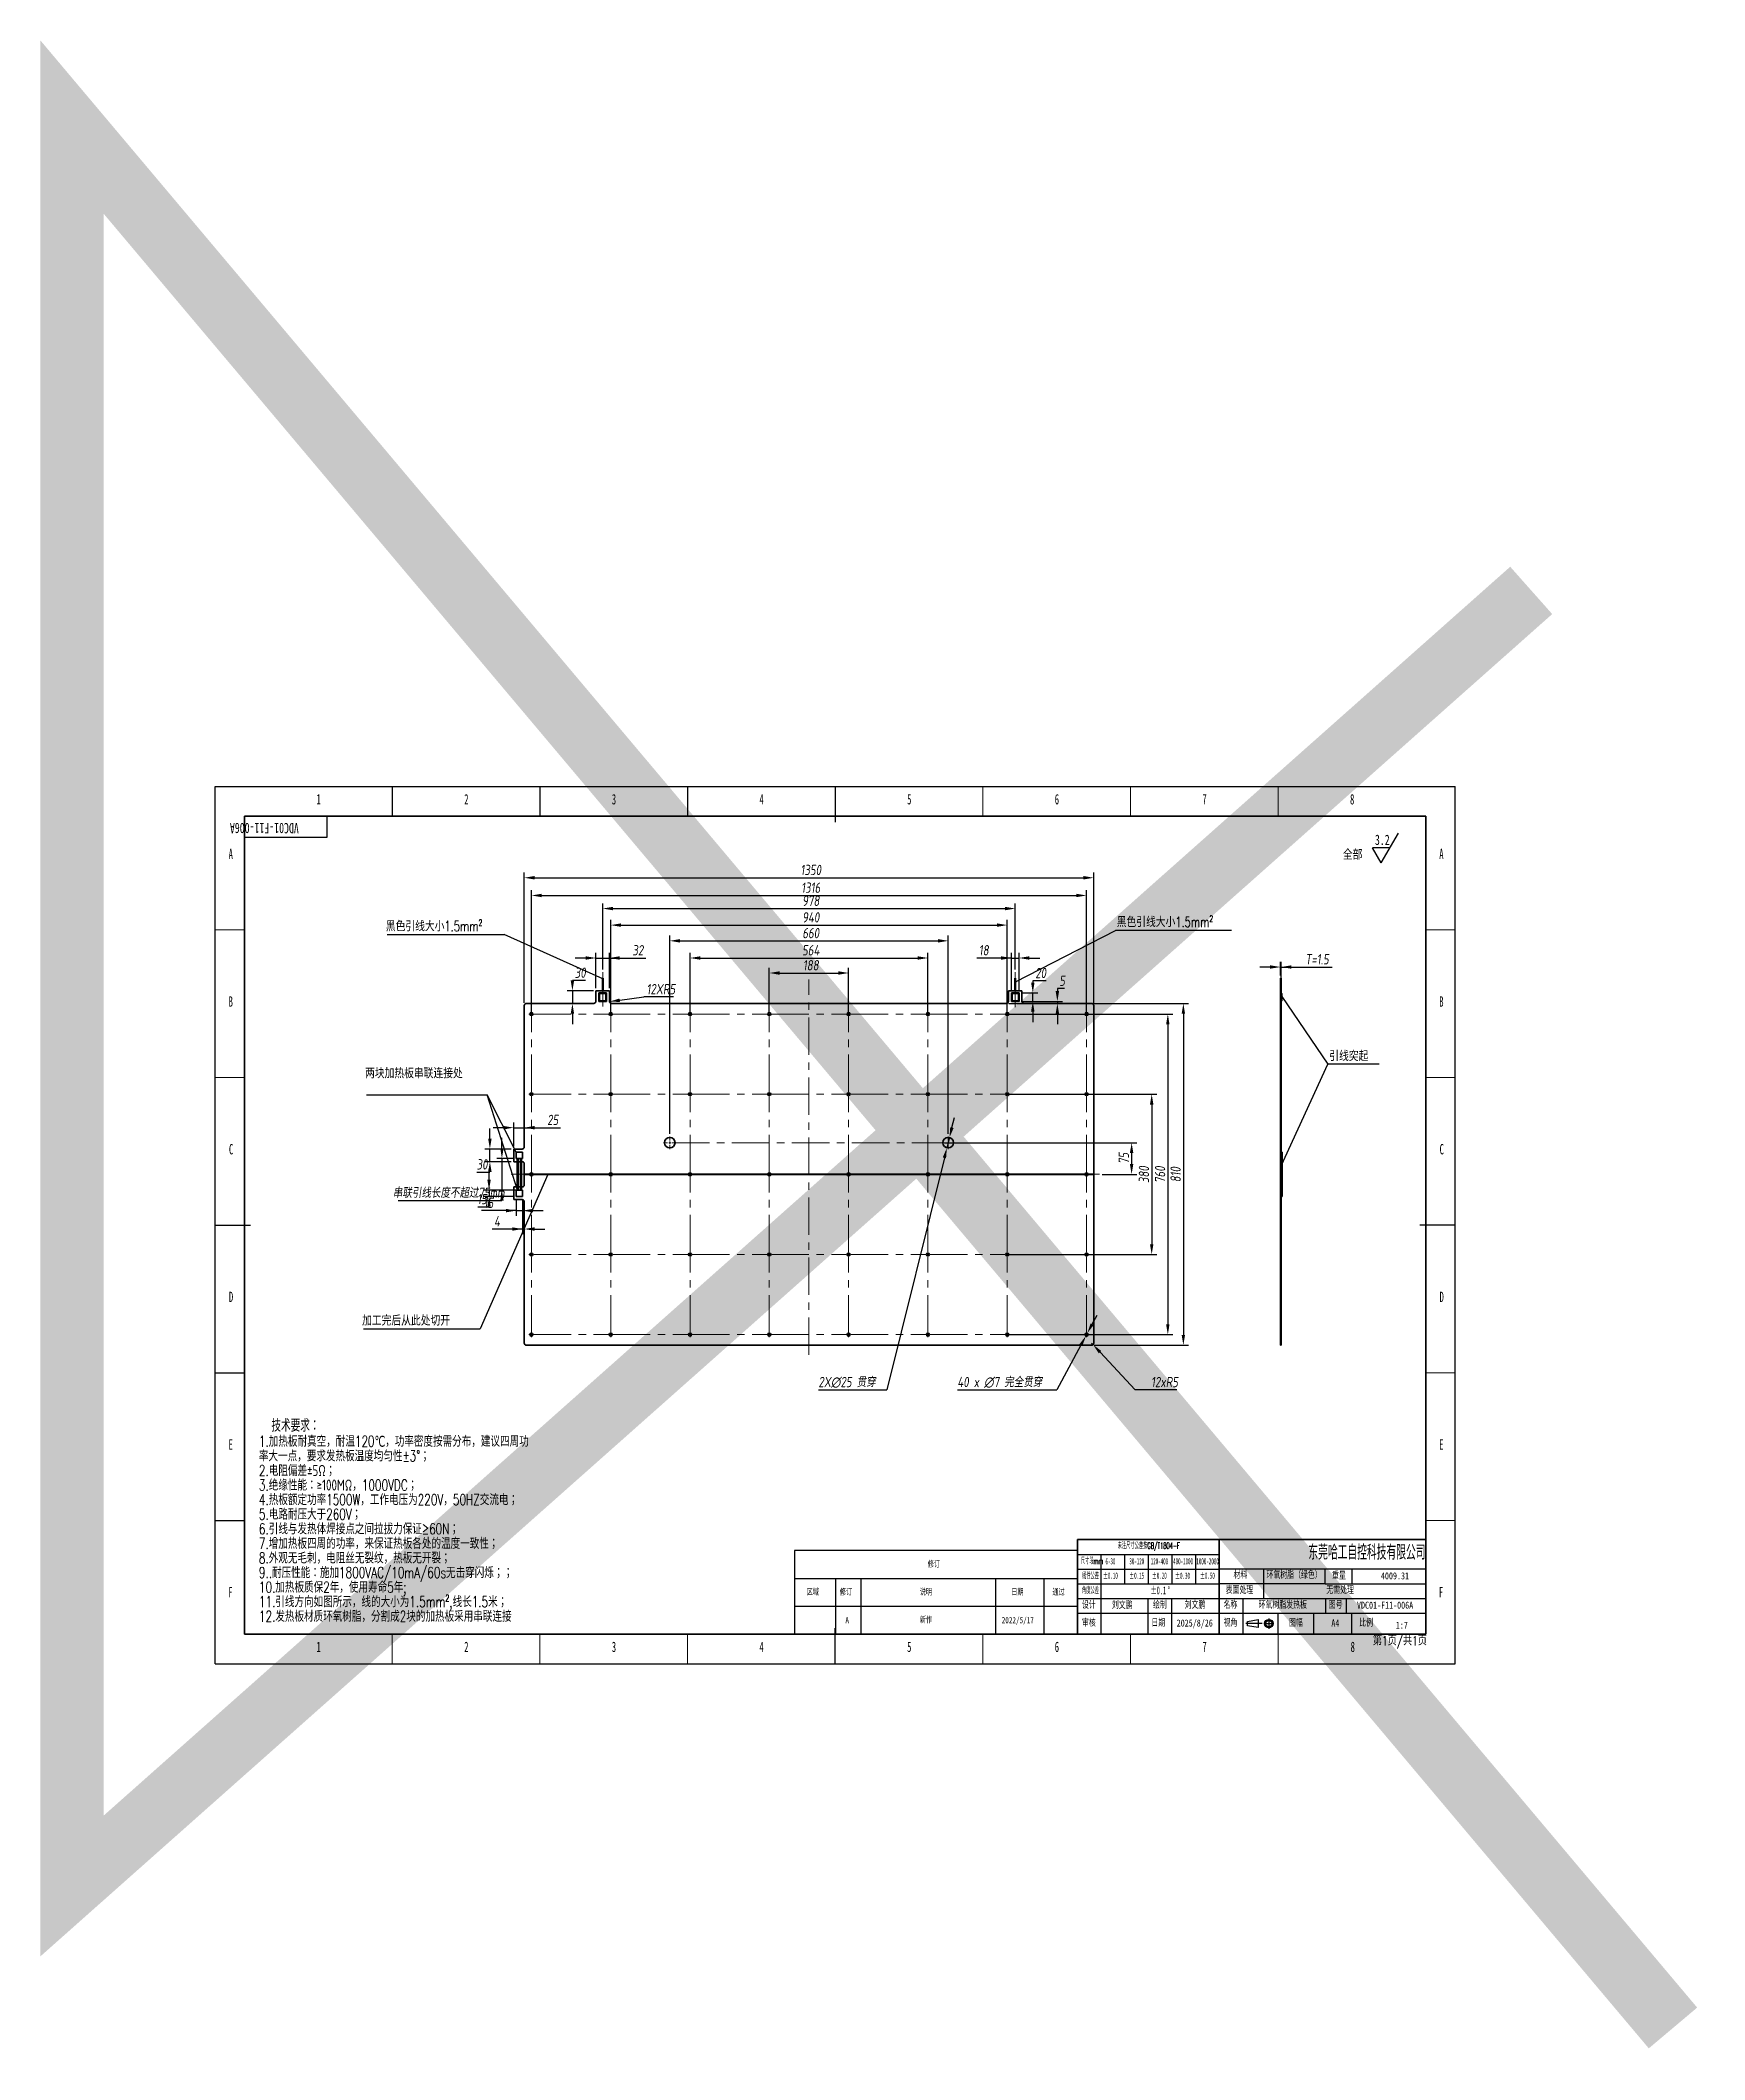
# Model space of a CAD drawing. Header units: millimetres. Extents: x -5937 to 68925, y -3068 to 5300.
# Drawn here: x -5937 to -1992, y -938 to 3848 of the extents above; entities that cross this region are included whole.
import ezdxf

# ---------------------------------------------------------------- set-up
doc = ezdxf.new("R2010")
doc.units = ezdxf.units.MM
doc.header["$LTSCALE"] = 7
doc.header["$PDSIZE"] = -1
doc.linetypes.add('CENTERX2', pattern=[20.32, 12.7, -2.54, 2.54, -2.54])
doc.linetypes.add('HIDDEN', pattern=[1.905, 1.27, -0.635])
for name, color, linetype, lineweight in [('dim', 84, 'Continuous', 13), ('中心线', 1, 'CENTERX2', 9), ('标注层', 5, 'Continuous', 25), ('粗实线', 7, 'Continuous', 35), ('边框线', 7, 'Continuous', 25)]:
    doc.layers.add(name, color=color, linetype=linetype, lineweight=lineweight)
doc.layers.add('xline', color=41, linetype='Continuous', plot=False)
for name, color, linetype in [('中心线层', 1, 'CENTERX2'), ('细实线', 7, 'Continuous'), ('细实线层', 7, 'Continuous')]:
    doc.layers.add(name, color=color, linetype=linetype)
doc.styles.add('SLDTEXTSTYLE0', font='TXT', dxfattribs={"width": 0.7, "bigfont": 'bigfont'})
doc.styles.add('SLDTEXTSTYLE1', font='TXT', dxfattribs={"width": 0.605})
doc.styles.add('SLDTEXTSTYLE2', font='TXT', dxfattribs={"width": 0.49})
doc.styles.add('SLDTEXTSTYLE3', font='TXT', dxfattribs={"width": 0.7})
doc.styles.add('SLDTEXTSTYLE4', font='TXT', dxfattribs={"width": 0.49, "bigfont": 'bigfont'})
doc.styles.add('斜仿宋', font='tssdeng.shx', dxfattribs={"width": 0.8, "oblique": 8, "bigfont": 'tssdchn.shx'})
doc.dimstyles.new('SLDDIMSTYLE0', dxfattribs={"dimtxt": 24.5, "dimasz": 24.5, "dimexe": 12.25, "dimexo": 6.125, "dimgap": 6.125, "dimtad": 1, "dimtih": 1, "dimtoh": 1, "dimzin": 9, "dimdsep": 46, "dimtxsty": '斜仿宋', "dimsah": 1, "dimcen": 24.5, "dimazin": 2, "dimtfac": 1, "dimtmove": 0, "dimatfit": 3, "dimfxl": 1, "dimfrac": 2, "dimtolj": 1, "dimtzin": 12, "dimarcsym": 1})
doc.dimstyles.new('SLDDIMSTYLE1', dxfattribs={"dimtxt": 24.5, "dimasz": 24.5, "dimexe": 12.25, "dimexo": 6.125, "dimgap": 6.125, "dimtad": 1, "dimtoh": 1, "dimzin": 9, "dimdsep": 46, "dimtxsty": '斜仿宋', "dimsah": 1, "dimcen": 24.5, "dimazin": 2, "dimtfac": 1, "dimtmove": 0, "dimatfit": 3, "dimfxl": 1, "dimfrac": 2, "dimtolj": 1, "dimtzin": 12, "dimarcsym": 1})
doc.dimstyles.new('SLDDIMSTYLE2', dxfattribs={"dimtxt": 24.5, "dimasz": 24.5, "dimexe": 12.25, "dimexo": 6.125, "dimgap": 6.125, "dimtad": 1, "dimtoh": 1, "dimzin": 9, "dimdsep": 46, "dimtxsty": '斜仿宋', "dimsah": 1, "dimcen": 24.5, "dimazin": 2, "dimtfac": 1, "dimtmove": 0, "dimatfit": 3, "dimfxl": 1, "dimfrac": 2, "dimtolj": 1, "dimtzin": 12, "dimarcsym": 1})
doc.dimstyles.new('SLDDIMSTYLE3', dxfattribs={"dimtxt": 24.5, "dimasz": 24.5, "dimexe": 12.25, "dimexo": 6.125, "dimgap": 6.125, "dimtad": 1, "dimtih": 1, "dimtoh": 1, "dimzin": 9, "dimdsep": 46, "dimtxsty": '斜仿宋', "dimsah": 1, "dimcen": 24.5, "dimazin": 2, "dimtfac": 1, "dimtmove": 0, "dimatfit": 3, "dimfxl": 1, "dimfrac": 2, "dimtolj": 1, "dimtzin": 12, "dimarcsym": 1})
doc.dimstyles.new('SLDDIMSTYLE4', dxfattribs={"dimtxt": 24.5, "dimasz": 24.5, "dimexe": 12.25, "dimexo": 6.125, "dimgap": 6.125, "dimtad": 1, "dimtih": 1, "dimtoh": 1, "dimzin": 9, "dimdsep": 46, "dimtxsty": '斜仿宋', "dimsah": 1, "dimcen": 24.5, "dimazin": 2, "dimtfac": 1, "dimtmove": 0, "dimatfit": 3, "dimldrblk": 'NONE', "dimfxl": 1, "dimfrac": 2, "dimtolj": 1, "dimtzin": 12, "dimarcsym": 1})
doc.dimstyles.new('SLDDIMSTYLE5', dxfattribs={"dimtxt": 24.5, "dimasz": 24.5, "dimexe": 12.25, "dimexo": 6.125, "dimgap": 6.125, "dimtad": 1, "dimtih": 1, "dimtoh": 1, "dimzin": 9, "dimdsep": 46, "dimtxsty": '斜仿宋', "dimsah": 1, "dimcen": 24.5, "dimazin": 2, "dimtfac": 1, "dimtmove": 0, "dimatfit": 3, "dimldrblk": 'NONE', "dimfxl": 1, "dimfrac": 2, "dimtolj": 1, "dimtzin": 12, "dimarcsym": 1})
doc.dimstyles.new('SLDDIMSTYLE6', dxfattribs={"dimtxt": 0.18, "dimasz": 2.5, "dimexe": 1.25, "dimexo": 0.625, "dimtad": 1, "dimtih": 1, "dimtoh": 1, "dimzin": 9, "dimdsep": 46, "dimtxsty": '斜仿宋', "dimsah": 1, "dimcen": 2.5, "dimazin": 2, "dimtfac": 7, "dimtdec": 0, "dimtmove": 0, "dimatfit": 3, "dimldrblk": 'DOT', "dimfxl": 1, "dimfrac": 2, "dimtolj": 1, "dimtzin": 0, "dimarcsym": 1})
doc.dimstyles.new('SLDDIMSTYLE7', dxfattribs={"dimtxt": 0.18, "dimasz": 2.5, "dimexe": 1.25, "dimexo": 0.625, "dimtad": 1, "dimtih": 1, "dimtoh": 1, "dimzin": 9, "dimdsep": 46, "dimtxsty": '斜仿宋', "dimsah": 1, "dimcen": 2.5, "dimazin": 2, "dimtfac": 17.5, "dimtdec": 0, "dimtmove": 0, "dimatfit": 3, "dimfxl": 1, "dimfrac": 2, "dimtolj": 1, "dimtzin": 0, "dimarcsym": 1})

msp = doc.modelspace()

# ---------------------------------------------------------------- texts
at = {"color": 7, "linetype": 'Continuous', "lineweight": 0, "insert": (-5406.122, 1968.178), "char_height": 24.5, "attachment_point": 2, "rotation": 180, "style": 'SLDTEXTSTYLE3'}
msp.add_mtext('VDC01-F11-006A', dxfattribs=at)
at = {"layer": '标注层', "attachment_point": 2}
for s, insert, char_height, style in [('环氧树脂（绿色）', (-2964.974, 218.085), 16.6687, 'SLDTEXTSTYLE0'), ('4009.31', (-2725.807, 216.567), 16.6687, 'SLDTEXTSTYLE3'), ('刘文鹏', (-3372.436, 146.598), 16.6687, 'SLDTEXTSTYLE0'), ('刘文鹏', (-3199.973, 147.105), 16.6687, 'SLDTEXTSTYLE0'), ('环氧树脂发热板', (-2991.786, 147.105), 16.6687, 'SLDTEXTSTYLE0'), ('无需处理', (-2855.785, 182.408), 16.6687, 'SLDTEXTSTYLE0'), ('VDC01-F11-006A', (-2749.277, 147.105), 16.66875, 'SLDTEXTSTYLE3'), ('2025/8/26', (-3200.461, 104.745), 16.6687, 'SLDTEXTSTYLE3'), ('1:7', (-2709.488, 99.626), 16.6687, 'SLDTEXTSTYLE3')]:
    msp.add_mtext(s, dxfattribs=dict(at, insert=insert, char_height=char_height, style=style))
at = {"layer": '边框线'}
for s, insert, char_height, attachment_point, style in [('1', (-5277.27, 2061.229), 24.5, 2, 'SLDTEXTSTYLE1'), ('2', (-4927.27, 2061.229), 24.5, 2, 'SLDTEXTSTYLE1'), ('3', (-4577.27, 2061.229), 24.5, 2, 'SLDTEXTSTYLE1'), ('4', (-4227.27, 2061.229), 24.5, 2, 'SLDTEXTSTYLE1'), ('5', (-3877.27, 2061.229), 24.5, 2, 'SLDTEXTSTYLE1'), ('6', (-3527.27, 2061.229), 24.5, 2, 'SLDTEXTSTYLE1'), ('7', (-3177.27, 2061.229), 24.5, 2, 'SLDTEXTSTYLE1'), ('8', (-2827.27, 2061.229), 24.5, 2, 'SLDTEXTSTYLE1'), ('A', (-5485.739, 1931.729), 24.5, 2, 'SLDTEXTSTYLE1'), ('A', (-2615.739, 1931.729), 24.5, 2, 'SLDTEXTSTYLE1'), ('B', (-5485.739, 1581.729), 24.5, 2, 'SLDTEXTSTYLE1'), ('B', (-2615.739, 1581.729), 24.5, 2, 'SLDTEXTSTYLE1'), ('C', (-5484.973, 1231.729), 24.5, 2, 'SLDTEXTSTYLE1'), ('C', (-2614.973, 1231.729), 24.5, 2, 'SLDTEXTSTYLE1'), ('D', (-5484.973, 881.729), 24.5, 2, 'SLDTEXTSTYLE1'), ('D', (-2614.973, 881.729), 24.5, 2, 'SLDTEXTSTYLE1'), ('E', (-5485.739, 531.729), 24.5, 2, 'SLDTEXTSTYLE1'), ('E', (-2615.739, 531.729), 24.5, 2, 'SLDTEXTSTYLE1'), ('未注尺寸公差按GB/T1804-F', (-3309.542, 286.911), 14.7, 2, 'SLDTEXTSTYLE4'), ('尺寸段mm', (-3444.083, 250.653), 14.7, 2, 'SLDTEXTSTYLE4'), ('6-30', (-3400.311, 250.119), 14.7, 2, 'SLDTEXTSTYLE2'), ('30-120', (-3337.933, 250.119), 14.7, 2, 'SLDTEXTSTYLE2'), ('120-400', (-3284.202, 250.119), 14.7, 2, 'SLDTEXTSTYLE2'), ('400-1000', (-3228.12, 250.119), 14.7, 2, 'SLDTEXTSTYLE2'), ('1000-2000', (-3170.037, 250.18), 14.91, 2, 'SLDTEXTSTYLE2'), ('东莞哈工自控科技有限公司', (-2931.172, 281.515), 35, 1, 'SLDTEXTSTYLE4'), ('线性公差', (-3447.62, 215.424), 14.7, 2, 'SLDTEXTSTYLE4'), ('±0.10', (-3400.505, 216.038), 14.7, 2, 'SLDTEXTSTYLE2'), ('±0.15', (-3338.255, 216.038), 14.7, 2, 'SLDTEXTSTYLE2'), ('±0.20', (-3284.588, 216.038), 14.7, 2, 'SLDTEXTSTYLE2'), ('±0.30', (-3229.485, 216.038), 14.7, 2, 'SLDTEXTSTYLE2'), ('±0.50', (-3170.544, 216.038), 14.7, 2, 'SLDTEXTSTYLE2'), ('材料', (-3092.214, 218.085), 16.6687, 2, 'SLDTEXTSTYLE0'), ('重量', (-2858.7, 216.567), 16.6687, 2, 'SLDTEXTSTYLE0'), ('F', (-5486.505, 181.729), 24.5, 2, 'SLDTEXTSTYLE1'), ('设计', (-3451.625, 147.105), 16.6687, 2, 'SLDTEXTSTYLE0'), ('角度公差', (-3447.62, 180.766), 14.7, 2, 'SLDTEXTSTYLE4'), ('绘制', (-3283.098, 147.105), 16.6687, 2, 'SLDTEXTSTYLE0'), ('名称', (-3115.733, 147.105), 16.6687, 2, 'SLDTEXTSTYLE0'), ('表面处理', (-3094.486, 182.408), 16.6687, 2, 'SLDTEXTSTYLE0'), ('图号', (-2866.485, 147.105), 16.6687, 2, 'SLDTEXTSTYLE0'), ('F', (-2616.505, 181.729), 24.5, 2, 'SLDTEXTSTYLE1'), ('审核', (-3451.625, 104.745), 16.6687, 2, 'SLDTEXTSTYLE0'), ('日期', (-3287.029, 104.745), 16.6687, 2, 'SLDTEXTSTYLE0'), ('视角', (-3115.733, 104.745), 16.6687, 2, 'SLDTEXTSTYLE0'), ('图幅', (-2960.807, 104.745), 16.6687, 2, 'SLDTEXTSTYLE0'), ('A4', (-2857.602, 104.745), 16.6687, 3, 'SLDTEXTSTYLE3'), ('比例', (-2794.258, 104.745), 16.6687, 2, 'SLDTEXTSTYLE0'), ('1', (-5277.27, 52.229), 24.5, 2, 'SLDTEXTSTYLE1'), ('2', (-4927.27, 52.229), 24.5, 2, 'SLDTEXTSTYLE1'), ('3', (-4577.27, 52.229), 24.5, 2, 'SLDTEXTSTYLE1'), ('4', (-4227.27, 52.229), 24.5, 2, 'SLDTEXTSTYLE1'), ('5', (-3877.27, 52.229), 24.5, 2, 'SLDTEXTSTYLE1'), ('6', (-3527.27, 52.229), 24.5, 2, 'SLDTEXTSTYLE1'), ('7', (-3177.27, 52.229), 24.5, 2, 'SLDTEXTSTYLE1'), ('8', (-2825.916, 52.229), 24.5, 2, 'SLDTEXTSTYLE1'), ('第1页/共1页', (-2649.891, 65.602), 22.225, 3, 'SLDTEXTSTYLE0')]:
    msp.add_mtext(s, dxfattribs=dict(at, insert=insert, char_height=char_height, attachment_point=attachment_point, style=style))

# ---------------------------------------------------------------- blocks, each defined once
blk = doc.blocks.new('SW_NOTE_0')
at = {"color": 0, "linetype": 'Continuous', "lineweight": 0, "attachment_point": 1, "style": 'SLDTEXTSTYLE0'}
for s, insert, char_height in [('1.加热板耐真空，耐温120℃，功率密度按需分布，建议四周功', (-29.6, -1.1), 25.929), ('技术要求：', (0, 38.2), 29.63), ('率大一点，要求发热板温度均匀性±3°；', (-29.6, -35.7), 25.929), ('2.电阻偏差±5Ω；', (-29.6, -70.3), 25.93), ('3.绝缘性能：≥100MΩ，1000VDC；', (-29.6, -104.9), 25.929), ('4.热板额定功率1500W，工作电压为220V，50HZ交流电；', (-29.6, -139.4), 25.929), ('5.电路耐压大于260V；', (-29.6, -174), 25.929), ('6.引线与发热体焊接点之间拉拔力保证≥60N；', (-29.6, -208.6), 25.929), ('7.增加热板四周的功率，来保证热板各处的温度一致性；', (-29.6, -243.2), 25.929), ('8.外观无毛刺，电阻丝无裂纹，热板无开裂；', (-29.6, -277.7), 25.929), ('9..耐压性能：施加1800VAC/10mA/60s无击穿闪烁；；', (-29.6, -312.3), 25.929), ('10.加热板质保2年，使用寿命5年;', (-29.6, -346.9), 25.929), ('11.引线方向如图所示，线的大小为1.5mm²,线长1.5米；', (-29.6, -381.4), 25.929), ('12.发热板材质环氧树脂，分割成2块的加热板采用串联连接', (-29.6, -416), 25.929)]:
    blk.add_mtext(s, dxfattribs=dict(at, insert=insert, char_height=char_height))
blk = doc.blocks.new('SW_NOTE_1')
at = {"layer": '边框线', "color": 0, "char_height": 18.52, "attachment_point": 1, "style": 'SLDTEXTSTYLE2'}
for s, insert in [('%%p', (0, 23.9)), ('0.1', (14.8, 23.9)), ('%%d', (40.7, 23.9))]:
    blk.add_mtext(s, dxfattribs=dict(at, insert=insert))
blk = doc.blocks.new('SW_SFSYMBOL_0')
at = {"layer": '细实线', "color": 0}
for p, q in [((14.8, -35), (-5.9, 0)), ((35.4, 0), (-5.9, 0)), ((14.8, -35), (56, 35))]:
    blk.add_line(p, q, dxfattribs=at)
at = {"layer": '细实线', "color": 0, "char_height": 24.5, "attachment_point": 1}
for s, insert, style in [('3.2', (0, 31.6), 'SLDTEXTSTYLE3'), ('全部', (-75.9, -3.4), 'SLDTEXTSTYLE0')]:
    blk.add_mtext(s, dxfattribs=dict(at, insert=insert, style=style))
blk = doc.blocks.new('SW_TABLEANNOTATION_0')
at = {"layer": '细实线', "color": 0}
for p, q in [((0, 0), (0, -198.1)), ((671, 0), (0, 0)), ((671, -198.1), (671, 0)), ((0, -66), (671, -66)), ((96.7, -66), (96.7, -132.1)), ((157.2, -66), (157.2, -132.1)), ((475.8, -66), (475.8, -132.1)), ((590.7, -66), (590.7, -132.1)), ((0, -132.1), (671, -132.1)), ((96.7, -132.1), (96.7, -198.1)), ((157.2, -132.1), (157.2, -198.1)), ((475.8, -132.1), (475.8, -198.1)), ((590.7, -132.1), (590.7, -198.1)), ((0, -198.1), (671, -198.1))]:
    blk.add_line(p, q, dxfattribs=at)
at = {"layer": '细实线', "color": 0, "attachment_point": 1}
for s, insert, char_height, style in [('修订', (315.7, -25.5), 14.82, 'SLDTEXTSTYLE0'), ('区域', (28.6, -91.6), 14.82, 'SLDTEXTSTYLE0'), ('修订', (107.2, -91.6), 14.82, 'SLDTEXTSTYLE0'), ('说明', (296.8, -91.6), 14.82, 'SLDTEXTSTYLE0'), ('日期', (513.5, -91.6), 14.82, 'SLDTEXTSTYLE0'), ('通过', (611.1, -91.6), 14.82, 'SLDTEXTSTYLE0'), ('A', (120.3, -157.6), 14.8, 'SLDTEXTSTYLE3'), ('新作', (296.8, -157.6), 14.82, 'SLDTEXTSTYLE0'), ('2022/5/17', (490.9, -157.6), 14.82, 'SLDTEXTSTYLE3')]:
    blk.add_mtext(s, dxfattribs=dict(at, insert=insert, char_height=char_height, style=style))
blk = doc.blocks.new('_D')
at = {"layer": 'Defpoints', "color": 0}
for p in [(-3445, 759.9), (-3441.6, 756.3)]:
    blk.add_point(p, dxfattribs=at)
at = {"layer": 'dim', "color": 0, "lineweight": -2}
for p, q in [((-3445, 759.9), (-3441.6, 756.3)), ((-3424.9, 738.3), (-3342, 649.2)), ((-3242.6, 649.2), (-3342, 649.2))]:
    blk.add_line(p, q, dxfattribs=at)
at = {"layer": 'dim', "color": 0}
blk.add_solid([(-3422, 741.1), (-3427.9, 735.6), (-3441.6, 756.3)], dxfattribs=at)
at = {"layer": 'dim', "color": 0, "insert": (-3304, 679.9), "char_height": 24.5, "attachment_point": 1, "style": '斜仿宋'}
blk.add_mtext('\\A1;12xR5', dxfattribs=at)
blk = doc.blocks.new('_D_1')
at = {"layer": 'Defpoints', "color": 0}
for p in [(-4809, 1197.4), (-4842.9, 1122.4), (-4798.8, 1122.4)]:
    blk.add_point(p, dxfattribs=at)
at = {"layer": 'dim', "color": 0, "lineweight": -2}
for p, q in [((-4842.9, 1221.9), (-4842.9, 1246.4)), ((-4815.2, 1197.4), (-4855.1, 1197.4)), ((-4842.9, 1197.4), (-4842.9, 1122.4)), ((-4804.9, 1122.4), (-4855.1, 1122.4)), ((-5089.1, 1097.9), (-4842.9, 1097.9)), ((-4842.9, 1097.9), (-4842.9, 1097.9))]:
    blk.add_line(p, q, dxfattribs=at)
at = {"layer": 'dim', "color": 0}
for points in [[(-4846.9, 1221.9), (-4838.8, 1221.9), (-4842.9, 1197.4)], [(-4838.8, 1097.9), (-4846.9, 1097.9), (-4842.9, 1122.4)]]:
    blk.add_solid(points, dxfattribs=at)
at = {"layer": 'dim', "color": 0, "insert": (-4969, 1128.6), "char_height": 24.5, "attachment_point": 2, "style": '斜仿宋'}
blk.add_mtext('\\A1;串联引线长度不超过75mm', dxfattribs=at)
blk = doc.blocks.new('_D_2')
at = {"layer": 'Defpoints', "color": 0}
for p in [(-4021, 1637.1), (-4209, 1533.9), (-4021, 1533.9)]:
    blk.add_point(p, dxfattribs=at)
at = {"layer": 'dim', "color": 0, "lineweight": -2}
for p, q in [((-4209, 1540.1), (-4209, 1649.3)), ((-4184.5, 1637.1), (-4045.5, 1637.1)), ((-4021, 1540.1), (-4021, 1649.3))]:
    blk.add_line(p, q, dxfattribs=at)
at = {"layer": 'dim', "color": 0}
for points in [[(-4184.5, 1641.2), (-4184.5, 1633), (-4209, 1637.1)], [(-4045.5, 1633), (-4045.5, 1641.2), (-4021, 1637.1)]]:
    blk.add_solid(points, dxfattribs=at)
at = {"layer": 'dim', "color": 0, "insert": (-4110.7, 1667.7), "char_height": 24.5, "attachment_point": 2, "style": '斜仿宋'}
blk.add_mtext('\\A1;188', dxfattribs=at)
blk = doc.blocks.new('_D_3')
at = {"layer": 'Defpoints', "color": 0}
for p in [(-3833, 1672.7), (-4397, 1533.9), (-3833, 1533.9)]:
    blk.add_point(p, dxfattribs=at)
at = {"layer": 'dim', "color": 0, "lineweight": -2}
for p, q in [((-4397, 1540.1), (-4397, 1684.9)), ((-3833, 1540.1), (-3833, 1684.9)), ((-4372.5, 1672.7), (-3857.5, 1672.7))]:
    blk.add_line(p, q, dxfattribs=at)
at = {"layer": 'dim', "color": 0}
for points in [[(-4372.5, 1676.8), (-4372.5, 1668.6), (-4397, 1672.7)], [(-3857.5, 1668.6), (-3857.5, 1676.8), (-3833, 1672.7)]]:
    blk.add_solid(points, dxfattribs=at)
at = {"layer": 'dim', "color": 0, "insert": (-4110.7, 1703.3), "char_height": 24.5, "attachment_point": 2, "style": '斜仿宋'}
blk.add_mtext('\\A1;564', dxfattribs=at)
blk = doc.blocks.new('_D_4')
at = {"layer": 'Defpoints', "color": 0}
for p in [(-3645, 1750.7), (-4585, 1533.9), (-3645, 1533.9)]:
    blk.add_point(p, dxfattribs=at)
at = {"layer": 'dim', "color": 0, "lineweight": -2}
for p, q in [((-4585, 1540.1), (-4585, 1763)), ((-4560.5, 1750.7), (-3669.5, 1750.7)), ((-3645, 1540.1), (-3645, 1763))]:
    blk.add_line(p, q, dxfattribs=at)
at = {"layer": 'dim', "color": 0}
for points in [[(-4560.5, 1754.8), (-4560.5, 1746.6), (-4585, 1750.7)], [(-3669.5, 1746.6), (-3669.5, 1754.8), (-3645, 1750.7)]]:
    blk.add_solid(points, dxfattribs=at)
at = {"layer": 'dim', "color": 0, "insert": (-4110.7, 1781.3), "char_height": 24.5, "attachment_point": 2, "style": '斜仿宋'}
blk.add_mtext('\\A1;940', dxfattribs=at)
blk = doc.blocks.new('_D_5')
at = {"layer": 'Defpoints', "color": 0}
for p in [(-3626, 1789.9), (-4604, 1638.9), (-3626, 1638.9)]:
    blk.add_point(p, dxfattribs=at)
at = {"layer": 'dim', "color": 0, "lineweight": -2}
for p, q in [((-4604, 1645.1), (-4604, 1802.1)), ((-4579.5, 1789.9), (-3650.5, 1789.9)), ((-3626, 1645.1), (-3626, 1802.1))]:
    blk.add_line(p, q, dxfattribs=at)
at = {"layer": 'dim', "color": 0}
for points in [[(-4579.5, 1794), (-4579.5, 1785.8), (-4604, 1789.9)], [(-3650.5, 1785.8), (-3650.5, 1794), (-3626, 1789.9)]]:
    blk.add_solid(points, dxfattribs=at)
at = {"layer": 'dim', "color": 0, "insert": (-4110.7, 1820.5), "char_height": 24.5, "attachment_point": 2, "style": '斜仿宋'}
blk.add_mtext('\\A1;978', dxfattribs=at)
blk = doc.blocks.new('_D_6')
at = {"layer": 'Defpoints', "color": 0}
for p in [(-3457, 1820.9), (-4773, 1533.9), (-3457, 1533.9)]:
    blk.add_point(p, dxfattribs=at)
at = {"layer": 'dim', "color": 0, "lineweight": -2}
for p, q in [((-4773, 1540.1), (-4773, 1833.2)), ((-4748.5, 1820.9), (-3481.5, 1820.9)), ((-3457, 1540.1), (-3457, 1833.2))]:
    blk.add_line(p, q, dxfattribs=at)
at = {"layer": 'dim', "color": 0}
for points in [[(-4748.5, 1825), (-4748.5, 1816.8), (-4773, 1820.9)], [(-3481.5, 1816.8), (-3481.5, 1825), (-3457, 1820.9)]]:
    blk.add_solid(points, dxfattribs=at)
at = {"layer": 'dim', "color": 0, "insert": (-4110.7, 1851.6), "char_height": 24.5, "attachment_point": 2, "style": '斜仿宋'}
blk.add_mtext('\\A1;1316', dxfattribs=at)
blk = doc.blocks.new('_D_7')
at = {"layer": 'Defpoints', "color": 0}
for p in [(-3440, 1862.9), (-4790, 1559.9), (-3440, 1559.9)]:
    blk.add_point(p, dxfattribs=at)
at = {"layer": 'dim', "color": 0, "lineweight": -2}
for p, q in [((-4790, 1566.1), (-4790, 1875.2)), ((-3440, 1566.1), (-3440, 1875.2)), ((-4765.5, 1862.9), (-3464.5, 1862.9))]:
    blk.add_line(p, q, dxfattribs=at)
at = {"layer": 'dim', "color": 0}
for points in [[(-4765.5, 1867), (-4765.5, 1858.8), (-4790, 1862.9)], [(-3464.5, 1858.8), (-3464.5, 1867), (-3440, 1862.9)]]:
    blk.add_solid(points, dxfattribs=at)
at = {"layer": 'dim', "color": 0, "insert": (-4110.7, 1893.6), "char_height": 24.5, "attachment_point": 2, "style": '斜仿宋'}
blk.add_mtext('\\A1;1350', dxfattribs=at)
blk = doc.blocks.new('_D_8')
at = {"layer": 'Defpoints', "color": 0}
for p in [(-3617, 1589.9), (-3584.4, 1589.9), (-3617, 1569.9)]:
    blk.add_point(p, dxfattribs=at)
at = {"layer": 'dim', "color": 0, "lineweight": -2}
for p, q in [((-3610.9, 1589.9), (-3572.1, 1589.9)), ((-3553, 1618.7), (-3584.4, 1618.7)), ((-3584.4, 1618.7), (-3584.4, 1614.4)), ((-3584.4, 1569.9), (-3584.4, 1589.9)), ((-3610.9, 1569.9), (-3572.1, 1569.9)), ((-3584.4, 1545.4), (-3584.4, 1520.9))]:
    blk.add_line(p, q, dxfattribs=at)
at = {"layer": 'dim', "color": 0}
for points in [[(-3588.5, 1614.4), (-3580.3, 1614.4), (-3584.4, 1589.9)], [(-3580.3, 1545.4), (-3588.5, 1545.4), (-3584.4, 1569.9)]]:
    blk.add_solid(points, dxfattribs=at)
at = {"layer": 'dim', "color": 0, "insert": (-3565.6, 1649.4), "char_height": 24.5, "attachment_point": 2, "style": '斜仿宋'}
blk.add_mtext('\\A1;20', dxfattribs=at)
blk = doc.blocks.new('_D_9')
at = {"layer": 'Defpoints', "color": 0}
for p in [(-3617, 1672.7), (-3635, 1589.9), (-3617, 1589.9)]:
    blk.add_point(p, dxfattribs=at)
at = {"layer": 'dim', "color": 0, "lineweight": -2}
for p, q in [((-3635, 1596.1), (-3635, 1684.9)), ((-3617, 1596.1), (-3617, 1684.9)), ((-3635, 1672.7), (-3717.4, 1672.7)), ((-3635, 1672.7), (-3617, 1672.7)), ((-3592.5, 1672.7), (-3568, 1672.7))]:
    blk.add_line(p, q, dxfattribs=at)
at = {"layer": 'dim', "color": 0}
for points in [[(-3659.5, 1668.6), (-3659.5, 1676.8), (-3635, 1672.7)], [(-3592.5, 1676.8), (-3592.5, 1668.6), (-3617, 1672.7)]]:
    blk.add_solid(points, dxfattribs=at)
at = {"layer": 'dim', "color": 0, "insert": (-3700.7, 1703.3), "char_height": 24.5, "attachment_point": 2, "style": '斜仿宋'}
blk.add_mtext('\\A1;18', dxfattribs=at)
blk = doc.blocks.new('_D_10')
at = {"layer": 'Defpoints', "color": 0}
for p in [(-4620, 1594.9), (-4675.8, 1564.9), (-4625, 1564.9)]:
    blk.add_point(p, dxfattribs=at)
at = {"layer": 'dim', "color": 0, "lineweight": -2}
for p, q in [((-4626.2, 1594.9), (-4688.1, 1594.9)), ((-4644.9, 1619.4), (-4675.8, 1619.4)), ((-4675.8, 1619.4), (-4675.8, 1619.4)), ((-4675.8, 1594.9), (-4675.8, 1564.9)), ((-4631.2, 1564.9), (-4688.1, 1564.9)), ((-4675.8, 1540.4), (-4675.8, 1515.9))]:
    blk.add_line(p, q, dxfattribs=at)
at = {"layer": 'dim', "color": 0}
for points in [[(-4679.9, 1619.4), (-4671.7, 1619.4), (-4675.8, 1594.9)], [(-4671.7, 1540.4), (-4679.9, 1540.4), (-4675.8, 1564.9)]]:
    blk.add_solid(points, dxfattribs=at)
at = {"layer": 'dim', "color": 0, "insert": (-4657.3, 1650.1), "char_height": 24.5, "attachment_point": 2, "style": '斜仿宋'}
blk.add_mtext('\\A1;30', dxfattribs=at)
blk = doc.blocks.new('_D_11')
at = {"layer": 'Defpoints', "color": 0}
for p in [(-4588, 1672.7), (-4620, 1594.9), (-4588, 1594.9)]:
    blk.add_point(p, dxfattribs=at)
at = {"layer": 'dim', "color": 0, "lineweight": -2}
for p, q in [((-4620, 1601.1), (-4620, 1684.9)), ((-4588, 1601.1), (-4588, 1684.9)), ((-4644.5, 1672.7), (-4669, 1672.7)), ((-4620, 1672.7), (-4588, 1672.7)), ((-4588, 1672.7), (-4502.1, 1672.7))]:
    blk.add_line(p, q, dxfattribs=at)
at = {"layer": 'dim', "color": 0}
for points in [[(-4644.5, 1668.6), (-4644.5, 1676.8), (-4620, 1672.7)], [(-4563.5, 1676.8), (-4563.5, 1668.6), (-4588, 1672.7)]]:
    blk.add_solid(points, dxfattribs=at)
at = {"layer": 'dim', "color": 0, "insert": (-4520.6, 1703.3), "char_height": 24.5, "attachment_point": 2, "style": '斜仿宋'}
blk.add_mtext('\\A1;32', dxfattribs=at)
blk = doc.blocks.new('_D_12')
at = {"layer": 'Defpoints', "color": 0}
for p in [(-4588, 1569.2), (-4583, 1569.9)]:
    blk.add_point(p, dxfattribs=at)
at = {"layer": 'dim', "color": 0, "lineweight": -2}
for p in [(-4563.7, 1572.6), (-4436.5, 1580.6)]:
    blk.add_line(p, (-4506.2, 1580.6), dxfattribs=at)
at = {"layer": 'dim', "color": 0}
blk.add_solid([(-4564.3, 1576.7), (-4563.2, 1568.6), (-4588, 1569.2)], dxfattribs=at)
at = {"layer": 'dim', "color": 0, "insert": (-4500, 1611.2), "char_height": 24.5, "attachment_point": 1, "style": '斜仿宋'}
blk.add_mtext('\\A1;12XR5', dxfattribs=at)
blk = doc.blocks.new('_D_13')
at = {"layer": 'Defpoints', "color": 0}
for p in [(-3785, 1713.4), (-4445, 1249.9), (-3785, 1249.9)]:
    blk.add_point(p, dxfattribs=at)
at = {"layer": 'dim', "color": 0, "lineweight": -2}
for p, q in [((-4445, 1256.1), (-4445, 1725.7)), ((-3785, 1256.1), (-3785, 1725.7)), ((-4420.5, 1713.4), (-3809.5, 1713.4))]:
    blk.add_line(p, q, dxfattribs=at)
at = {"layer": 'dim', "color": 0}
for points in [[(-4420.5, 1717.5), (-4420.5, 1709.3), (-4445, 1713.4)], [(-3809.5, 1709.3), (-3809.5, 1717.5), (-3785, 1713.4)]]:
    blk.add_solid(points, dxfattribs=at)
at = {"layer": 'dim', "color": 0, "insert": (-4110.7, 1744), "char_height": 24.5, "attachment_point": 2, "style": '斜仿宋'}
blk.add_mtext('\\A1;660', dxfattribs=at)
blk = doc.blocks.new('_D_14')
at = {"layer": 'Defpoints', "color": 0}
for p in [(-3800, 1234.9), (-3426.1, 1159.9), (-3350.1, 1159.9)]:
    blk.add_point(p, dxfattribs=at)
at = {"layer": 'dim', "color": 0, "lineweight": -2}
for p, q in [((-3793.9, 1234.9), (-3337.9, 1234.9)), ((-3350.1, 1210.4), (-3350.1, 1184.4)), ((-3420, 1159.9), (-3337.9, 1159.9))]:
    blk.add_line(p, q, dxfattribs=at)
at = {"layer": 'dim', "color": 0}
for points in [[(-3346.1, 1210.4), (-3354.2, 1210.4), (-3350.1, 1234.9)], [(-3354.2, 1184.4), (-3346.1, 1184.4), (-3350.1, 1159.9)]]:
    blk.add_solid(points, dxfattribs=at)
at = {"layer": 'dim', "color": 0, "insert": (-3380.8, 1197.8), "char_height": 24.5, "attachment_point": 2, "rotation": 90, "style": '斜仿宋'}
blk.add_mtext('\\A1;75', dxfattribs=at)
blk = doc.blocks.new('_D_15')
at = {"layer": 'Defpoints', "color": 0}
for p in [(-3651, 1349.9), (-3651, 969.9), (-3302.6, 969.9)]:
    blk.add_point(p, dxfattribs=at)
at = {"layer": 'dim', "color": 0, "lineweight": -2}
for p, q in [((-3644.9, 1349.9), (-3290.3, 1349.9)), ((-3302.6, 1325.4), (-3302.6, 994.4)), ((-3644.9, 969.9), (-3290.3, 969.9))]:
    blk.add_line(p, q, dxfattribs=at)
at = {"layer": 'dim', "color": 0}
for points in [[(-3298.5, 1325.4), (-3306.7, 1325.4), (-3302.6, 1349.9)], [(-3306.7, 994.4), (-3298.5, 994.4), (-3302.6, 969.9)]]:
    blk.add_solid(points, dxfattribs=at)
at = {"layer": 'dim', "color": 0, "insert": (-3333.2, 1159.1), "char_height": 24.5, "attachment_point": 2, "rotation": 90, "style": '斜仿宋'}
blk.add_mtext('\\A1;380', dxfattribs=at)
blk = doc.blocks.new('_D_16')
at = {"layer": 'Defpoints', "color": 0}
for p in [(-3651, 1539.9), (-3651, 779.9), (-3264.3, 779.9)]:
    blk.add_point(p, dxfattribs=at)
at = {"layer": 'dim', "color": 0, "lineweight": -2}
for p, q in [((-3644.9, 1539.9), (-3252.1, 1539.9)), ((-3264.3, 1515.4), (-3264.3, 804.4)), ((-3644.9, 779.9), (-3252.1, 779.9))]:
    blk.add_line(p, q, dxfattribs=at)
at = {"layer": 'dim', "color": 0}
for points in [[(-3260.3, 1515.4), (-3268.4, 1515.4), (-3264.3, 1539.9)], [(-3268.4, 804.4), (-3260.3, 804.4), (-3264.3, 779.9)]]:
    blk.add_solid(points, dxfattribs=at)
at = {"layer": 'dim', "color": 0, "insert": (-3295, 1159.1), "char_height": 24.5, "attachment_point": 2, "rotation": 90, "style": '斜仿宋'}
blk.add_mtext('\\A1;760', dxfattribs=at)
blk = doc.blocks.new('_D_17')
at = {"layer": 'Defpoints', "color": 0}
for p in [(-3647, 1564.9), (-3445, 754.9), (-3227.5, 754.9)]:
    blk.add_point(p, dxfattribs=at)
at = {"layer": 'dim', "color": 0, "lineweight": -2}
for p, q in [((-3640.9, 1564.9), (-3215.2, 1564.9)), ((-3227.5, 1540.4), (-3227.5, 779.4)), ((-3438.9, 754.9), (-3215.2, 754.9))]:
    blk.add_line(p, q, dxfattribs=at)
at = {"layer": 'dim', "color": 0}
for points in [[(-3223.4, 1540.4), (-3231.6, 1540.4), (-3227.5, 1564.9)], [(-3231.6, 779.4), (-3223.4, 779.4), (-3227.5, 754.9)]]:
    blk.add_solid(points, dxfattribs=at)
at = {"layer": 'dim', "color": 0, "insert": (-3258.1, 1159.1), "char_height": 24.5, "attachment_point": 2, "rotation": 90, "style": '斜仿宋'}
blk.add_mtext('\\A1;810', dxfattribs=at)
blk = doc.blocks.new('_D_18')
at = {"layer": 'Defpoints', "color": 0}
for p in [(-3458.7, 776.8), (-3455.4, 783)]:
    blk.add_point(p, dxfattribs=at)
at = {"layer": 'dim', "color": 0, "lineweight": -2}
for p, q in [((-3443.8, 804.6), (-3432.2, 826.2)), ((-3455.4, 783), (-3458.7, 776.8)), ((-3470.3, 755.3), (-3527.3, 649.2)), ((-3763.2, 649.2), (-3527.3, 649.2))]:
    blk.add_line(p, q, dxfattribs=at)
at = {"layer": 'dim', "color": 0}
for points in [[(-3466.7, 753.3), (-3473.9, 757.2), (-3458.7, 776.8)], [(-3447.4, 806.5), (-3440.2, 802.7), (-3455.4, 783)]]:
    blk.add_solid(points, dxfattribs=at)
at = {"layer": 'dim', "color": 0, "insert": (-3763.2, 679.9), "char_height": 24.5, "attachment_point": 1, "style": '斜仿宋'}
blk.add_mtext('\\A1;40 x ∅7 完全贯穿\\P', dxfattribs=at)
blk = doc.blocks.new('_NONE')
blk = doc.blocks.new('_D_19')
at = {"layer": 'Defpoints', "color": 0}
for p in [(-3782, 1247.1), (-3788.1, 1222.8)]:
    blk.add_point(p, dxfattribs=at)
at = {"layer": 'dim', "color": 0, "lineweight": -2}
for p, q in [((-3776.1, 1270.8), (-3770.2, 1294.6)), ((-3782, 1247.1), (-3788.1, 1222.8)), ((-3794, 1199), (-3930.8, 649.2)), ((-4092.5, 649.2), (-3930.8, 649.2))]:
    blk.add_line(p, q, dxfattribs=at)
at = {"layer": 'dim', "color": 0}
for points in [[(-3780.1, 1271.8), (-3772.1, 1269.8), (-3782, 1247.1)], [(-3790, 1198), (-3797.9, 1200), (-3788.1, 1222.8)]]:
    blk.add_solid(points, dxfattribs=at)
at = {"layer": 'dim', "color": 0, "insert": (-4092.5, 679.9), "char_height": 24.5, "attachment_point": 1, "style": '斜仿宋'}
blk.add_mtext('\\A1;2X∅25 贯穿', dxfattribs=at)
blk = doc.blocks.new('_D_20')
at = {"layer": 'Defpoints', "color": 0}
for p in [(-3617, 1569.9), (-3526.2, 1564.9), (-3445, 1564.9)]:
    blk.add_point(p, dxfattribs=at)
at = {"layer": 'dim', "color": 0, "lineweight": -2}
for p, q in [((-3509.6, 1600.4), (-3526.2, 1600.4)), ((-3526.2, 1600.4), (-3526.2, 1594.4)), ((-3610.9, 1569.9), (-3513.9, 1569.9)), ((-3451.2, 1564.9), (-3538.4, 1564.9)), ((-3526.2, 1569.9), (-3526.2, 1564.9)), ((-3526.2, 1540.4), (-3526.2, 1515.9))]:
    blk.add_line(p, q, dxfattribs=at)
at = {"layer": 'dim', "color": 0}
for points in [[(-3530.3, 1594.4), (-3522.1, 1594.4), (-3526.2, 1569.9)], [(-3522.1, 1540.4), (-3530.3, 1540.4), (-3526.2, 1564.9)]]:
    blk.add_solid(points, dxfattribs=at)
at = {"layer": 'dim', "color": 0, "insert": (-3514.8, 1631), "char_height": 24.5, "attachment_point": 2, "style": '斜仿宋'}
blk.add_mtext('\\A1;5', dxfattribs=at)
blk = doc.blocks.new('_D_21')
at = {"layer": 'Defpoints', "color": 0}
for p in [(-4871.4, 1219.9), (-4815, 1219.9), (-4815, 1189.9)]:
    blk.add_point(p, dxfattribs=at)
at = {"layer": 'dim', "color": 0, "lineweight": -2}
for p, q in [((-4871.4, 1244.4), (-4871.4, 1268.9)), ((-4821.2, 1219.9), (-4883.7, 1219.9)), ((-4871.4, 1189.9), (-4871.4, 1219.9)), ((-4902.4, 1165.2), (-4871.4, 1165.2)), ((-4821.2, 1189.9), (-4883.7, 1189.9)), ((-4871.4, 1165.2), (-4871.4, 1165.4))]:
    blk.add_line(p, q, dxfattribs=at)
at = {"layer": 'dim', "color": 0}
for points in [[(-4875.5, 1244.4), (-4867.4, 1244.4), (-4871.4, 1219.9)], [(-4867.4, 1165.4), (-4875.5, 1165.4), (-4871.4, 1189.9)]]:
    blk.add_solid(points, dxfattribs=at)
at = {"layer": 'dim', "color": 0, "insert": (-4890, 1195.8), "char_height": 24.5, "attachment_point": 2, "style": '斜仿宋'}
blk.add_mtext('\\A1;30', dxfattribs=at)
blk = doc.blocks.new('_D_22')
at = {"layer": 'Defpoints', "color": 0}
for p in [(-4790, 1270.5), (-4815, 1219.9), (-4790, 1224.9)]:
    blk.add_point(p, dxfattribs=at)
at = {"layer": 'dim', "color": 0, "lineweight": -2}
for p, q in [((-4839.5, 1270.5), (-4864, 1270.5)), ((-4815, 1226.1), (-4815, 1282.8)), ((-4815, 1270.5), (-4790, 1270.5)), ((-4790, 1231.1), (-4790, 1282.8)), ((-4790, 1270.5), (-4703.8, 1270.5))]:
    blk.add_line(p, q, dxfattribs=at)
at = {"layer": 'dim', "color": 0}
for points in [[(-4839.5, 1266.4), (-4839.5, 1274.6), (-4815, 1270.5)], [(-4765.5, 1274.6), (-4765.5, 1266.4), (-4790, 1270.5)]]:
    blk.add_solid(points, dxfattribs=at)
at = {"layer": 'dim', "color": 0, "insert": (-4722.4, 1301.1), "char_height": 24.5, "attachment_point": 2, "style": '斜仿宋'}
blk.add_mtext('\\A1;25', dxfattribs=at)
blk = doc.blocks.new('_D_23')
at = {"layer": 'Defpoints', "color": 0}
for p in [(-4809, 1107.4), (-4794, 1107.4), (-4794, 1073.9)]:
    blk.add_point(p, dxfattribs=at)
at = {"layer": 'dim', "color": 0, "lineweight": -2}
for p, q in [((-4809, 1101.3), (-4809, 1061.7)), ((-4794, 1101.3), (-4794, 1061.7)), ((-4809, 1073.9), (-4891.1, 1073.9)), ((-4809, 1073.9), (-4794, 1073.9)), ((-4769.5, 1073.9), (-4745, 1073.9))]:
    blk.add_line(p, q, dxfattribs=at)
at = {"layer": 'dim', "color": 0}
for points in [[(-4833.5, 1069.8), (-4833.5, 1078), (-4809, 1073.9)], [(-4769.5, 1078), (-4769.5, 1069.8), (-4794, 1073.9)]]:
    blk.add_solid(points, dxfattribs=at)
at = {"layer": 'dim', "color": 0, "insert": (-4874.6, 1104.5), "char_height": 24.5, "attachment_point": 2, "style": '斜仿宋'}
blk.add_mtext('\\A1;15', dxfattribs=at)
blk = doc.blocks.new('_D_24')
at = {"layer": 'Defpoints', "color": 0}
for p in [(-4873.4, 1107.4), (-4809, 1122.4), (-4809, 1107.4)]:
    blk.add_point(p, dxfattribs=at)
at = {"layer": 'dim', "color": 0, "lineweight": -2}
for p, q in [((-4873.4, 1146.9), (-4873.4, 1171.4)), ((-4815.2, 1122.4), (-4885.7, 1122.4)), ((-4815.2, 1107.4), (-4885.7, 1107.4)), ((-4873.4, 1122.4), (-4873.4, 1107.4)), ((-4900.4, 1082.9), (-4873.4, 1082.9)), ((-4873.4, 1082.9), (-4873.4, 1082.9))]:
    blk.add_line(p, q, dxfattribs=at)
at = {"layer": 'dim', "color": 0}
for points in [[(-4877.5, 1146.9), (-4869.4, 1146.9), (-4873.4, 1122.4)], [(-4869.4, 1082.9), (-4877.5, 1082.9), (-4873.4, 1107.4)]]:
    blk.add_solid(points, dxfattribs=at)
at = {"layer": 'dim', "color": 0, "insert": (-4890, 1113.6), "char_height": 24.5, "attachment_point": 2, "style": '斜仿宋'}
blk.add_mtext('\\A1;15', dxfattribs=at)
blk = doc.blocks.new('_D_25')
at = {"layer": 'Defpoints', "color": 0}
for p in [(-4794, 1107.4), (-4790, 1094.9), (-4790, 1030.3)]:
    blk.add_point(p, dxfattribs=at)
at = {"layer": 'dim', "color": 0, "lineweight": -2}
for p, q in [((-4794, 1101.3), (-4794, 1018)), ((-4790, 1088.8), (-4790, 1018)), ((-4794, 1030.3), (-4865.8, 1030.3)), ((-4794, 1030.3), (-4790, 1030.3)), ((-4765.5, 1030.3), (-4741, 1030.3))]:
    blk.add_line(p, q, dxfattribs=at)
at = {"layer": 'dim', "color": 0}
for points in [[(-4818.5, 1026.2), (-4818.5, 1034.4), (-4794, 1030.3)], [(-4765.5, 1034.4), (-4765.5, 1026.2), (-4790, 1030.3)]]:
    blk.add_solid(points, dxfattribs=at)
at = {"layer": 'dim', "color": 0, "insert": (-4854.4, 1060.9), "char_height": 24.5, "attachment_point": 2, "style": '斜仿宋'}
blk.add_mtext('\\A1;4', dxfattribs=at)
blk = doc.blocks.new('SW_NOTE_2')
at = {"layer": '细实线', "color": 0}
blk.add_line((275.2, 0), (0, 0), dxfattribs=at)
at = {"layer": '细实线', "color": 0, "insert": (2.8, 32.3), "char_height": 24.5, "attachment_point": 1, "style": 'SLDTEXTSTYLE0'}
blk.add_mtext('黑色引线大小1.5mm²', dxfattribs=at)
blk = doc.blocks.new('_DOT')
at = {"color": 0, "linetype": 'ByBlock', "lineweight": -2}
blk.add_line((-0.5, 0), (-1, 0), dxfattribs=at)
at = {"color": 0, "linetype": 'ByBlock', "const_width": 0.5}
blk.add_lwpolyline([(-0.25, 0, 1), (0.25, 0, 1)], format="xyb", close=True, dxfattribs=at)
blk = doc.blocks.new('SW_NOTE_3')
at = {"layer": '细实线', "color": 0}
blk.add_line((-286, 0), (0, 0), dxfattribs=at)
blk.add_line((-286, 0), (0, 0), dxfattribs=at)
at = {"layer": '细实线', "color": 0, "insert": (-289.3, 63.7), "char_height": 24.5, "attachment_point": 1, "style": 'SLDTEXTSTYLE0'}
blk.add_mtext('两块加热板串联连接处', dxfattribs=at)
blk = doc.blocks.new('SW_NOTE_4')
at = {"layer": '细实线', "color": 0}
blk.add_line((-276.4, 0), (0, 0), dxfattribs=at)
at = {"layer": '细实线', "color": 0, "insert": (-279.5, 32), "char_height": 24.5, "attachment_point": 1, "style": 'SLDTEXTSTYLE0'}
blk.add_mtext('加工完后从此处切开', dxfattribs=at)
blk = doc.blocks.new('SW_NOTE_5')
at = {"layer": '细实线', "color": 0}
blk.add_line((-276.8, 0), (0, 0), dxfattribs=at)
at = {"layer": '细实线', "color": 0, "insert": (-280.2, 32.1), "char_height": 24.5, "attachment_point": 1, "style": 'SLDTEXTSTYLE0'}
blk.add_mtext('黑色引线大小1.5mm²', dxfattribs=at)
blk = doc.blocks.new('SW_CENTERMARKSYMBOL_0')
at = {"layer": '中心线', "color": 0}
for p, q in [((-5, 0), (-6, 0)), ((0, 0), (-2.5, 0)), ((0, 5), (0, 6)), ((0, 0), (0, 2.5)), ((0, 0), (0, -2.5)), ((0, 0), (2.5, 0)), ((5, 0), (183, 0)), ((188, 0), (185.5, 0)), ((188, 5), (188, 6)), ((188, 0), (188, 2.5)), ((188, 0), (188, -2.5)), ((188, 0), (190.5, 0)), ((193, 0), (371, 0)), ((376, 0), (373.5, 0)), ((376, 5), (376, 6)), ((376, 0), (376, 2.5)), ((376, 0), (376, -2.5)), ((376, 0), (378.5, 0)), ((381, 0), (559, 0)), ((564, 0), (561.5, 0)), ((564, 5), (564, 6)), ((564, 0), (564, 2.5)), ((564, 0), (564, -2.5)), ((564, 0), (566.5, 0)), ((569, 0), (747, 0)), ((752, 0), (749.5, 0)), ((752, 5), (752, 6)), ((752, 0), (752, 2.5)), ((752, 0), (752, -2.5)), ((752, 0), (754.5, 0)), ((757, 0), (935, 0)), ((940, 0), (937.5, 0)), ((940, 5), (940, 6)), ((940, 0), (940, 2.5)), ((940, 0), (940, -2.5)), ((940, 0), (942.5, 0)), ((945, 0), (1123, 0)), ((1128, 0), (1125.5, 0)), ((1128, 5), (1128, 6)), ((1128, 0), (1128, 2.5)), ((1128, 0), (1128, -2.5)), ((1128, 0), (1130.5, 0)), ((1133, 0), (1311, 0)), ((1316, 0), (1313.5, 0)), ((1316, 5), (1316, 6)), ((1316, 0), (1316, 2.5)), ((1316, 0), (1316, -2.5)), ((1316, 0), (1318.5, 0)), ((1321, 0), (1322, 0)), ((0, -185), (0, -5)), ((188, -185), (188, -5)), ((376, -185), (376, -5)), ((564, -185), (564, -5)), ((752, -185), (752, -5)), ((940, -185), (940, -5)), ((1128, -185), (1128, -5)), ((1316, -185), (1316, -5)), ((-5, -190), (-6, -190)), ((0, -190), (-2.5, -190)), ((0, -190), (0, -187.5)), ((0, -190), (0, -192.5)), ((0, -190), (2.5, -190)), ((5, -190), (183, -190)), ((188, -190), (185.5, -190)), ((188, -190), (188, -187.5)), ((188, -190), (188, -192.5)), ((188, -190), (190.5, -190)), ((193, -190), (371, -190)), ((376, -190), (373.5, -190)), ((376, -190), (376, -187.5)), ((376, -190), (376, -192.5)), ((376, -190), (378.5, -190)), ((381, -190), (559, -190)), ((564, -190), (561.5, -190)), ((564, -190), (564, -187.5)), ((564, -190), (564, -192.5)), ((564, -190), (566.5, -190)), ((569, -190), (747, -190)), ((752, -190), (749.5, -190)), ((752, -190), (752, -187.5)), ((752, -190), (752, -192.5)), ((752, -190), (754.5, -190)), ((757, -190), (935, -190)), ((940, -190), (937.5, -190)), ((940, -190), (940, -187.5)), ((940, -190), (940, -192.5)), ((940, -190), (942.5, -190)), ((945, -190), (1123, -190)), ((1128, -190), (1125.5, -190)), ((1128, -190), (1128, -187.5)), ((1128, -190), (1128, -192.5)), ((1128, -190), (1130.5, -190)), ((1133, -190), (1311, -190)), ((1316, -190), (1313.5, -190)), ((1316, -190), (1316, -187.5)), ((1316, -190), (1316, -192.5)), ((1316, -190), (1318.5, -190)), ((1321, -190), (1322, -190)), ((0, -375), (0, -195)), ((188, -375), (188, -195)), ((376, -375), (376, -195)), ((564, -375), (564, -195)), ((752, -375), (752, -195)), ((940, -375), (940, -195)), ((1128, -375), (1128, -195)), ((1316, -375), (1316, -195)), ((-5, -380), (-48.3, -380)), ((0, -380), (-2.5, -380)), ((0, -380), (0, -377.5)), ((0, -380), (0, -382.5)), ((0, -380), (2.5, -380)), ((5, -380), (183, -380)), ((188, -380), (185.5, -380)), ((188, -380), (188, -377.5)), ((188, -380), (188, -382.5)), ((188, -380), (190.5, -380)), ((193, -380), (371, -380)), ((376, -380), (373.5, -380)), ((376, -380), (376, -377.5)), ((376, -380), (376, -382.5)), ((376, -380), (378.5, -380)), ((381, -380), (559, -380)), ((564, -380), (561.5, -380)), ((564, -380), (564, -377.5)), ((564, -380), (564, -382.5)), ((564, -380), (566.5, -380)), ((569, -380), (747, -380)), ((752, -380), (749.5, -380)), ((752, -380), (752, -377.5)), ((752, -380), (752, -382.5)), ((752, -380), (754.5, -380)), ((757, -380), (935, -380)), ((940, -380), (937.5, -380)), ((940, -380), (940, -377.5)), ((940, -380), (940, -382.5)), ((940, -380), (942.5, -380)), ((945, -380), (1123, -380)), ((1128, -380), (1125.5, -380)), ((1128, -380), (1128, -377.5)), ((1128, -380), (1128, -382.5)), ((1128, -380), (1130.5, -380)), ((1133, -380), (1311, -380)), ((1316, -380), (1313.5, -380)), ((1316, -380), (1316, -377.5)), ((1316, -380), (1316, -382.5)), ((1316, -380), (1318.5, -380)), ((1321, -380), (1346.9, -380)), ((0, -565), (0, -385)), ((188, -565), (188, -385)), ((376, -565), (376, -385)), ((564, -565), (564, -385)), ((752, -565), (752, -385)), ((940, -565), (940, -385)), ((1128, -565), (1128, -385)), ((1316, -565), (1316, -385)), ((-5, -570), (-6, -570)), ((0, -570), (-2.5, -570)), ((0, -570), (0, -567.5)), ((0, -570), (0, -572.5)), ((0, -570), (2.5, -570)), ((5, -570), (183, -570)), ((188, -570), (185.5, -570)), ((188, -570), (188, -567.5)), ((188, -570), (188, -572.5)), ((188, -570), (190.5, -570)), ((193, -570), (371, -570)), ((376, -570), (373.5, -570)), ((376, -570), (376, -567.5)), ((376, -570), (376, -572.5)), ((376, -570), (378.5, -570)), ((381, -570), (559, -570)), ((564, -570), (561.5, -570)), ((564, -570), (564, -567.5)), ((564, -570), (564, -572.5)), ((564, -570), (566.5, -570)), ((569, -570), (747, -570)), ((752, -570), (749.5, -570)), ((752, -570), (752, -567.5)), ((752, -570), (752, -572.5)), ((752, -570), (754.5, -570)), ((757, -570), (935, -570)), ((940, -570), (937.5, -570)), ((940, -570), (940, -567.5)), ((940, -570), (940, -572.5)), ((940, -570), (942.5, -570)), ((945, -570), (1123, -570)), ((1128, -570), (1125.5, -570)), ((1128, -570), (1128, -567.5)), ((1128, -570), (1128, -572.5)), ((1128, -570), (1130.5, -570)), ((1133, -570), (1311, -570)), ((1316, -570), (1313.5, -570)), ((1316, -570), (1316, -567.5)), ((1316, -570), (1316, -572.5)), ((1316, -570), (1318.5, -570)), ((1321, -570), (1322, -570)), ((0, -755), (0, -575)), ((188, -755), (188, -575)), ((376, -755), (376, -575)), ((564, -755), (564, -575)), ((752, -755), (752, -575)), ((940, -755), (940, -575)), ((1128, -755), (1128, -575)), ((1316, -755), (1316, -575)), ((-5, -760), (-6, -760)), ((0, -760), (-2.5, -760)), ((0, -760), (0, -757.5)), ((0, -760), (0, -762.5)), ((0, -760), (2.5, -760)), ((0, -765), (0, -766)), ((5, -760), (183, -760)), ((188, -760), (185.5, -760)), ((188, -760), (188, -757.5)), ((188, -760), (188, -762.5)), ((188, -760), (190.5, -760)), ((188, -765), (188, -766)), ((193, -760), (371, -760)), ((376, -760), (373.5, -760)), ((376, -760), (376, -757.5)), ((376, -760), (376, -762.5)), ((376, -760), (378.5, -760)), ((376, -765), (376, -766)), ((381, -760), (559, -760)), ((564, -760), (561.5, -760)), ((564, -760), (564, -757.5)), ((564, -760), (564, -762.5)), ((564, -760), (566.5, -760)), ((564, -765), (564, -766)), ((569, -760), (747, -760)), ((752, -760), (749.5, -760)), ((752, -760), (752, -757.5)), ((752, -760), (752, -762.5)), ((752, -760), (754.5, -760)), ((752, -765), (752, -766)), ((757, -760), (935, -760)), ((940, -760), (937.5, -760)), ((940, -760), (940, -757.5)), ((940, -760), (940, -762.5)), ((940, -760), (942.5, -760)), ((940, -765), (940, -766)), ((945, -760), (1123, -760)), ((1128, -760), (1125.5, -760)), ((1128, -760), (1128, -757.5)), ((1128, -760), (1128, -762.5)), ((1128, -760), (1130.5, -760)), ((1128, -765), (1128, -766)), ((1133, -760), (1311, -760)), ((1316, -760), (1313.5, -760)), ((1316, -760), (1316, -757.5)), ((1316, -760), (1316, -762.5)), ((1316, -760), (1318.5, -760)), ((1316, -765), (1316, -766)), ((1321, -760), (1322, -760))]:
    blk.add_line(p, q, dxfattribs=at)
blk = doc.blocks.new('SW_CENTERMARKSYMBOL_1')
at = {"layer": '中心线', "color": 0}
for p, q in [((-5, 0), (-15, 0)), ((0, 0), (-2.5, 0)), ((0, 5), (0, 15)), ((0, 0), (0, 2.5)), ((0, 0), (0, -2.5)), ((0, 0), (2.5, 0)), ((5, 0), (655, 0)), ((660, 0), (657.5, 0)), ((660, 5), (660, 15)), ((660, 0), (660, 2.5)), ((660, 0), (660, -2.5)), ((660, 0), (662.5, 0)), ((665, 0), (675, 0)), ((0, -5), (0, -15)), ((660, -5), (660, -15))]:
    blk.add_line(p, q, dxfattribs=at)
blk = doc.blocks.new('_D_26')
at = {"layer": 'Defpoints', "color": 0}
for p in [(-2995.9, 1651.3), (-2997.4, 1624.9), (-2995.9, 1594.9)]:
    blk.add_point(p, dxfattribs=at)
at = {"layer": 'dim', "color": 0, "lineweight": -2}
for p, q in [((-3021.9, 1651.3), (-3046.4, 1651.3)), ((-2997.4, 1631.1), (-2997.4, 1663.6)), ((-2997.4, 1651.3), (-2995.9, 1651.3)), ((-2995.9, 1601.1), (-2995.9, 1663.6)), ((-2995.9, 1651.3), (-2874.4, 1651.3))]:
    blk.add_line(p, q, dxfattribs=at)
at = {"layer": 'dim', "color": 0}
for points in [[(-3021.9, 1647.3), (-3021.9, 1655.4), (-2997.4, 1651.3)], [(-2971.4, 1655.4), (-2971.4, 1647.3), (-2995.9, 1651.3)]]:
    blk.add_solid(points, dxfattribs=at)
at = {"layer": 'dim', "color": 0, "insert": (-2910.7, 1682), "char_height": 24.5, "attachment_point": 2, "style": '斜仿宋'}
blk.add_mtext('\\A1;T=1.5', dxfattribs=at)
blk = doc.blocks.new('SW_NOTE_6')
at = {"layer": '细实线', "color": 0}
blk.add_line((121.7, 0), (0, 0), dxfattribs=at)
blk.add_line((121.7, 0), (0, 0), dxfattribs=at)
at = {"layer": '细实线', "color": 0, "insert": (3.3, 31.9), "char_height": 24.5, "attachment_point": 1, "style": 'SLDTEXTSTYLE0'}
blk.add_mtext('引线突起', dxfattribs=at)

# ---------------------------------------------------------------- dimensions: what is measured, and where the dimension line sits
at = {"layer": 'dim'}
for base, p1, p2, dimstyle, picture, middle in [((-3440.034, 1862.932), (-4790.034, 1559.932), (-3440.034, 1559.932), 'SLDDIMSTYLE1', '_D_7', (-4110.656, 1862.932)), ((-3457.034, 1820.932), (-4773.034, 1533.932), (-3457.034, 1533.932), 'SLDDIMSTYLE1', '_D_6', (-4110.656, 1820.932)), ((-3626.034, 1789.878), (-4604.034, 1638.932), (-3626.034, 1638.932), 'SLDDIMSTYLE1', '_D_5', (-4110.656, 1789.878)), ((-3645.034, 1750.701), (-4585.034, 1533.932), (-3645.034, 1533.932), 'SLDDIMSTYLE1', '_D_4', (-4110.656, 1750.701)), ((-3785.034, 1713.406), (-4445.034, 1249.932), (-3785.034, 1249.932), 'SLDDIMSTYLE1', '_D_13', (-4110.656, 1713.406)), ((-4588.034, 1672.673), (-4620.034, 1594.932), (-4588.034, 1594.932), 'SLDDIMSTYLE2', '_D_11', (-4520.557, 1672.673)), ((-3833.034, 1672.673), (-4397.034, 1533.932), (-3833.034, 1533.932), 'SLDDIMSTYLE1', '_D_3', (-4110.656, 1672.673)), ((-3617.034, 1672.673), (-3635.034, 1589.932), (-3617.034, 1589.932), 'SLDDIMSTYLE2', '_D_9', (-3700.721, 1672.673)), ((-4021.034, 1637.068), (-4209.034, 1533.932), (-4021.034, 1533.932), 'SLDDIMSTYLE1', '_D_2', (-4110.656, 1637.068)), ((-4790.034, 1270.521), (-4815.034, 1219.932), (-4790.034, 1224.932), 'SLDDIMSTYLE2', '_D_22', (-4722.418, 1270.521)), ((-4794.034, 1073.905), (-4809.034, 1107.432), (-4794.034, 1107.432), 'SLDDIMSTYLE2', '_D_23', (-4874.555, 1073.905)), ((-4790.034, 1030.29), (-4794.034, 1107.432), (-4790.034, 1094.932), 'SLDDIMSTYLE2', '_D_25', (-4854.409, 1030.29))]:
    dim = msp.add_linear_dim(base=base, p1=p1, p2=p2, dimstyle=dimstyle, override={"dimasz": 24.5, "dimexe": 12.25, "dimexo": 6.125, "dimgap": 6.125, "dimtih": 0, "dimtoh": 1, "dimatfit": 0, "dimtfill": 0}, dxfattribs=at)
    dim.commit()
    dim.dimension.update_dxf_attribs({"geometry": picture, "text_midpoint": middle, "dimtype": 160})
dim = msp.add_linear_dim(base=(-2995.895, 1651.343), p1=(-2997.395, 1624.932), p2=(-2995.895, 1594.932), text='T=<>', dimstyle='SLDDIMSTYLE2', override={"dimasz": 24.5, "dimexe": 12.25, "dimexo": 6.125, "dimgap": 6.125, "dimtih": 0, "dimtoh": 1, "dimatfit": 0, "dimtfill": 0}, dxfattribs=at)
dim.commit()
dim.dimension.update_dxf_attribs({"geometry": '_D_26', "text_midpoint": (-2910.67, 1651.343), "dimtype": 160})
for base, p1, p2, dimstyle, picture, middle in [((-4675.82, 1564.932), (-4620.034, 1594.932), (-4625.034, 1564.932), 'SLDDIMSTYLE2', '_D_10', (-4657.303, 1619.432)), ((-3584.386, 1589.932), (-3617.034, 1569.932), (-3617.034, 1589.932), 'SLDDIMSTYLE2', '_D_8', (-3565.623, 1618.737)), ((-3526.188, 1564.932), (-3617.034, 1569.932), (-3445.034, 1564.932), 'SLDDIMSTYLE2', '_D_20', (-3514.818, 1600.381)), ((-3264.343, 779.932), (-3651.034, 1539.932), (-3651.034, 779.932), 'SLDDIMSTYLE1', '_D_16', (-3264.343, 1159.112)), ((-3227.484, 754.932), (-3647.034, 1564.932), (-3445.034, 754.932), 'SLDDIMSTYLE1', '_D_17', (-3227.484, 1159.112)), ((-3302.589, 969.932), (-3651.034, 1349.932), (-3651.034, 969.932), 'SLDDIMSTYLE1', '_D_15', (-3302.589, 1159.112)), ((-4871.443, 1219.932), (-4815.034, 1189.932), (-4815.034, 1219.932), 'SLDDIMSTYLE2', '_D_21', (-4889.96, 1165.173)), ((-3350.149, 1159.932), (-3800.034, 1234.932), (-3426.096, 1159.932), 'SLDDIMSTYLE2', '_D_14', (-3350.149, 1197.755)), ((-4873.439, 1107.432), (-4809.034, 1122.432), (-4809.034, 1107.432), 'SLDDIMSTYLE2', '_D_24', (-4889.96, 1082.932))]:
    dim = msp.add_linear_dim(base=base, p1=p1, p2=p2, angle=90, dimstyle=dimstyle, override={"dimasz": 24.5, "dimexe": 12.25, "dimexo": 6.125, "dimgap": 6.125, "dimtih": 0, "dimtoh": 1, "dimatfit": 0, "dimtfill": 0}, dxfattribs=at)
    dim.commit()
    dim.dimension.update_dxf_attribs({"geometry": picture, "text_midpoint": middle, "dimtype": 160})
for center, mpoint, text, dimstyle, picture, middle in [((-4583.034, 1569.932), (-4587.987, 1569.245), '12X<>', 'SLDDIMSTYLE3', '_D_12', (-4506.163, 1580.596)), ((-3445.034, 759.932), (-3441.628, 756.271), '12x<>', 'SLDDIMSTYLE0', '_D', (-3273.319, 649.231))]:
    dim = msp.add_radius_dim(center=center, mpoint=mpoint, text=text, dimstyle=dimstyle, override={"dimasz": 24.5, "dimgap": 6.125, "dimtih": 0, "dimtoh": 1, "dimcen": 24.5, "dimatfit": 0, "dimtfill": 0}, dxfattribs=at)
    dim.commit()
    dim.dimension.update_dxf_attribs({"geometry": picture, "text_midpoint": middle, "dimtype": 164})
for p1, p2, text, dimstyle, picture, middle in [((-3782.015, 1247.062), (-3788.054, 1222.802), '2X<> 贯穿', 'SLDDIMSTYLE5', '_D_19', (-4034.609, 649.231)), ((-3455.377, 783.014), (-3458.692, 776.849), '40 x <> 完全贯穿\\P', 'SLDDIMSTYLE4', '_D_18', (-3679.444, 649.231))]:
    dim = msp.add_diameter_dim_2p(p1=p1, p2=p2, text=text, dimstyle=dimstyle, override={"dimasz": 24.5, "dimgap": 6.125, "dimtih": 0, "dimtoh": 1, "dimcen": 24.5, "dimatfit": 0, "dimtfill": 0}, dxfattribs=at)
    dim.commit()
    dim.dimension.update_dxf_attribs({"geometry": picture, "text_midpoint": middle, "dimtype": 163})
dim = msp.add_linear_dim(base=(-4842.85, 1122.432), p1=(-4809.034, 1197.432), p2=(-4798.784, 1122.432), angle=90, text='串联引线长度不超过75mm', dimstyle='SLDDIMSTYLE1', override={"dimasz": 24.5, "dimexe": 12.25, "dimexo": 6.125, "dimgap": 6.125, "dimtih": 0, "dimtoh": 1, "dimatfit": 0, "dimtfill": 0}, dxfattribs=at)
dim.commit()
dim.dimension.update_dxf_attribs({"geometry": '_D_1', "text_midpoint": (-4969.034, 1097.932), "dimtype": 160})

# ---------------------------------------------------------------- linework, layer by layer
at = {"color": 7, "linetype": 'Continuous', "lineweight": 35}
for p, q in [((-4620.034, 1594.932), (-4620.034, 1569.932)), ((-4604.034, 1594.932), (-4620.034, 1594.932)), ((-4611.534, 1588.432), (-4613.034, 1589.932)), ((-4613.034, 1589.932), (-4595.034, 1589.932)), ((-4613.034, 1569.932), (-4613.034, 1589.932)), ((-4596.534, 1588.432), (-4611.534, 1588.432)), ((-4611.534, 1588.432), (-4611.534, 1571.432)), ((-4604.784, 1624.932), (-4604.784, 1594.932)), ((-4604.784, 1624.932), (-4603.284, 1624.932)), ((-4588.034, 1594.932), (-4604.034, 1594.932)), ((-4603.284, 1594.932), (-4603.284, 1624.932)), ((-4596.534, 1588.432), (-4595.034, 1589.932)), ((-4596.534, 1571.432), (-4596.534, 1588.432)), ((-4595.034, 1589.932), (-4595.034, 1569.932)), ((-4588.034, 1569.932), (-4588.034, 1594.932)), ((-3642.034, 1594.932), (-3642.034, 1569.932)), ((-3626.034, 1594.932), (-3642.034, 1594.932)), ((-3633.534, 1588.432), (-3635.034, 1589.932)), ((-3635.034, 1589.932), (-3617.034, 1589.932)), ((-3635.034, 1569.932), (-3635.034, 1589.932)), ((-3633.534, 1588.432), (-3633.534, 1571.432)), ((-3618.534, 1588.432), (-3633.534, 1588.432)), ((-3626.784, 1624.932), (-3626.784, 1594.932)), ((-3626.784, 1624.932), (-3626.034, 1624.932)), ((-3626.034, 1624.932), (-3625.284, 1624.932)), ((-3610.034, 1594.932), (-3626.034, 1594.932)), ((-3625.284, 1594.932), (-3625.284, 1624.932)), ((-3618.534, 1588.432), (-3617.034, 1589.932)), ((-3618.534, 1571.432), (-3618.534, 1588.432)), ((-3617.034, 1589.932), (-3617.034, 1569.932)), ((-3610.034, 1569.932), (-3610.034, 1594.932)), ((-2997.395, 1624.932), (-2997.395, 1594.932)), ((-2997.395, 1624.932), (-2995.895, 1624.932)), ((-2997.395, 1594.932), (-2995.895, 1594.932)), ((-2997.395, 1569.932), (-2997.395, 1594.932)), ((-2995.895, 1594.932), (-2995.895, 1624.932)), ((-2995.895, 1594.932), (-2995.895, 1569.932)), ((-2995.395, 1589.932), (-2995.895, 1589.932)), ((-2995.395, 1569.932), (-2995.395, 1589.932)), ((-2993.895, 1588.432), (-2995.395, 1589.932)), ((-2993.895, 1588.432), (-2993.895, 1571.432)), ((-4790.034, 1559.932), (-4790.034, 1224.932)), ((-4625.034, 1564.932), (-4785.034, 1564.932)), ((-4613.034, 1569.932), (-4611.534, 1571.432)), ((-4595.034, 1569.932), (-4613.034, 1569.932)), ((-4611.534, 1571.432), (-4596.534, 1571.432)), ((-4595.034, 1569.932), (-4596.534, 1571.432)), ((-3647.034, 1564.932), (-4583.034, 1564.932)), ((-3635.034, 1569.932), (-3633.534, 1571.432)), ((-3617.034, 1569.932), (-3635.034, 1569.932)), ((-3633.534, 1571.432), (-3618.534, 1571.432)), ((-3617.034, 1569.932), (-3618.534, 1571.432)), ((-3445.034, 1564.932), (-3605.034, 1564.932)), ((-3440.034, 1160.432), (-3440.034, 1559.932)), ((-2997.395, 1569.932), (-2995.895, 1569.932)), ((-2997.395, 1564.932), (-2997.395, 1569.932)), ((-2997.395, 1564.932), (-2995.895, 1564.932)), ((-2997.395, 1559.932), (-2997.395, 1564.932)), ((-2995.895, 1559.932), (-2997.395, 1559.932)), ((-2997.395, 1559.932), (-2997.395, 1224.932)), ((-2995.895, 1569.932), (-2995.895, 1564.932)), ((-2995.395, 1569.932), (-2995.895, 1569.932)), ((-2995.895, 1564.932), (-2995.895, 1559.932)), ((-2995.895, 1559.932), (-2995.895, 1224.932)), ((-2995.395, 1569.932), (-2993.895, 1571.432)), ((-4815.034, 1219.932), (-4815.034, 1189.932)), ((-4795.034, 1219.932), (-4815.034, 1219.932)), ((-4809.034, 1212.432), (-4809.034, 1197.432)), ((-4794.034, 1212.432), (-4809.034, 1212.432)), ((-4809.034, 1197.432), (-4794.034, 1197.432)), ((-4806.784, 1197.432), (-4806.784, 1122.432)), ((-4804.284, 1122.432), (-4804.284, 1197.432)), ((-4798.784, 1197.432), (-4798.784, 1122.432)), ((-4796.284, 1122.432), (-4796.284, 1197.432)), ((-4794.034, 1197.432), (-4794.034, 1212.432)), ((-2997.395, 1224.932), (-2995.895, 1224.932)), ((-2997.395, 1219.932), (-2997.395, 1224.932)), ((-2997.395, 1219.932), (-2995.895, 1219.932)), ((-2997.395, 1189.932), (-2997.395, 1219.932)), ((-2995.895, 1224.932), (-2995.895, 1219.932)), ((-2995.895, 1219.932), (-2995.895, 1189.932)), ((-2992.895, 1212.432), (-2995.895, 1212.432)), ((-2992.895, 1197.432), (-2995.895, 1197.432)), ((-2995.645, 1197.432), (-2995.645, 1122.432)), ((-2993.145, 1122.432), (-2993.145, 1197.432)), ((-2992.895, 1212.432), (-2992.895, 1197.432)), ((-4815.034, 1189.932), (-4806.784, 1189.932)), ((-4804.284, 1189.932), (-4798.784, 1189.932)), ((-4796.284, 1189.932), (-4795.034, 1189.932)), ((-4790.034, 1184.932), (-4790.034, 1160.432)), ((-4776.498, 1160.432), (-4790.034, 1160.432)), ((-4790.034, 1159.432), (-4790.034, 1134.932)), ((-4790.034, 1159.432), (-4776.498, 1159.432)), ((-4588.498, 1160.432), (-4769.57, 1160.432)), ((-4769.57, 1159.432), (-4588.498, 1159.432)), ((-4400.498, 1160.432), (-4581.57, 1160.432)), ((-4581.57, 1159.432), (-4400.498, 1159.432)), ((-4212.498, 1160.432), (-4393.57, 1160.432)), ((-4393.57, 1159.432), (-4212.498, 1159.432)), ((-4024.498, 1160.432), (-4205.57, 1160.432)), ((-4205.57, 1159.432), (-4024.498, 1159.432)), ((-3836.498, 1160.432), (-4017.57, 1160.432)), ((-4017.57, 1159.432), (-3836.498, 1159.432)), ((-3648.498, 1160.432), (-3829.57, 1160.432)), ((-3829.57, 1159.432), (-3648.498, 1159.432)), ((-3460.498, 1160.432), (-3641.57, 1160.432)), ((-3641.57, 1159.432), (-3460.498, 1159.432)), ((-3440.034, 1160.432), (-3453.57, 1160.432)), ((-3453.57, 1159.432), (-3440.034, 1159.432)), ((-3440.034, 759.932), (-3440.034, 1159.432)), ((-2997.395, 1189.932), (-2995.895, 1189.932)), ((-2997.395, 1184.932), (-2997.395, 1189.932)), ((-2995.895, 1184.932), (-2997.395, 1184.932)), ((-2997.395, 1184.932), (-2997.395, 1160.432)), ((-2997.395, 1160.432), (-2995.895, 1160.432)), ((-2997.395, 1159.432), (-2995.895, 1159.432)), ((-2997.395, 1159.432), (-2997.395, 1134.932)), ((-2995.895, 1189.932), (-2995.895, 1184.932)), ((-2995.895, 1184.932), (-2995.895, 1160.432)), ((-2995.895, 1159.432), (-2995.895, 1134.932)), ((-4815.034, 1129.932), (-4815.034, 1099.932)), ((-4806.784, 1129.932), (-4815.034, 1129.932)), ((-4809.034, 1122.432), (-4809.034, 1107.432)), ((-4794.034, 1122.432), (-4809.034, 1122.432)), ((-4809.034, 1107.432), (-4794.034, 1107.432)), ((-4798.784, 1129.932), (-4804.284, 1129.932)), ((-4795.034, 1129.932), (-4796.284, 1129.932)), ((-4794.034, 1107.432), (-4794.034, 1122.432)), ((-2997.395, 1134.932), (-2995.895, 1134.932)), ((-2997.395, 1129.932), (-2997.395, 1134.932)), ((-2997.395, 1099.932), (-2997.395, 1129.932)), ((-2997.395, 1129.932), (-2995.895, 1129.932)), ((-2995.895, 1134.932), (-2995.895, 1129.932)), ((-2995.895, 1129.932), (-2995.895, 1099.932)), ((-2992.895, 1122.432), (-2995.895, 1122.432)), ((-2992.895, 1107.432), (-2995.895, 1107.432)), ((-2992.895, 1122.432), (-2992.895, 1107.432)), ((-4815.034, 1099.932), (-4795.034, 1099.932)), ((-4790.034, 1094.932), (-4790.034, 759.932)), ((-2997.395, 1099.932), (-2995.895, 1099.932)), ((-2997.395, 1094.932), (-2997.395, 1099.932)), ((-2995.895, 1094.932), (-2997.395, 1094.932)), ((-2997.395, 1094.932), (-2997.395, 759.932)), ((-2995.895, 1099.932), (-2995.895, 1094.932)), ((-2995.895, 1094.932), (-2995.895, 759.932)), ((-4785.034, 754.932), (-3445.034, 754.932)), ((-2997.395, 759.932), (-2995.895, 759.932)), ((-2997.395, 754.932), (-2997.395, 759.932)), ((-2995.895, 754.932), (-2997.395, 754.932)), ((-2995.895, 759.932), (-2995.895, 754.932))]:
    msp.add_line(p, q, dxfattribs=at)
at = {"color": 7, "linetype": 'HIDDEN', "lineweight": 18}
for p, q in [((-2995.895, 1569.932), (-2997.395, 1569.932)), ((-2997.395, 1559.932), (-2995.895, 1559.932)), ((-2995.895, 1543.432), (-2997.395, 1543.432)), ((-2997.395, 1536.432), (-2995.895, 1536.432)), ((-2995.895, 1353.432), (-2997.395, 1353.432)), ((-2997.395, 1346.432), (-2995.895, 1346.432)), ((-2995.895, 1247.432), (-2997.395, 1247.432)), ((-2997.395, 1222.432), (-2995.895, 1222.432)), ((-4806.784, 1189.932), (-4804.284, 1189.932)), ((-4798.784, 1189.932), (-4796.284, 1189.932)), ((-2995.895, 1163.432), (-2997.395, 1163.432)), ((-2997.395, 1156.432), (-2995.895, 1156.432)), ((-4804.284, 1129.932), (-4806.784, 1129.932)), ((-4796.284, 1129.932), (-4798.784, 1129.932)), ((-2995.895, 973.432), (-2997.395, 973.432)), ((-2997.395, 966.432), (-2995.895, 966.432)), ((-2995.895, 783.432), (-2997.395, 783.432)), ((-2997.395, 776.432), (-2995.895, 776.432)), ((-2995.895, 759.932), (-2997.395, 759.932))]:
    msp.add_line(p, q, dxfattribs=at)
at = {"color": 7, "linetype": 'Continuous', "lineweight": 35}
for centre, radius in [((-4773.034, 1539.932), 3.5), ((-4585.034, 1539.932), 3.5), ((-4397.034, 1539.932), 3.5), ((-4209.034, 1539.932), 3.5), ((-4021.034, 1539.932), 3.5), ((-3833.034, 1539.932), 3.5), ((-3645.034, 1539.932), 3.5), ((-3457.034, 1539.932), 3.5), ((-4773.034, 1349.932), 3.5), ((-4585.034, 1349.932), 3.5), ((-4397.034, 1349.932), 3.5), ((-4209.034, 1349.932), 3.5), ((-4021.034, 1349.932), 3.5), ((-3833.034, 1349.932), 3.5), ((-3645.034, 1349.932), 3.5), ((-3457.034, 1349.932), 3.5), ((-4445.034, 1234.932), 12.5), ((-3785.034, 1234.932), 12.5), ((-4773.034, 969.932), 3.5), ((-4585.034, 969.932), 3.5), ((-4397.034, 969.932), 3.5), ((-4209.034, 969.932), 3.5), ((-4021.034, 969.932), 3.5), ((-3833.034, 969.932), 3.5), ((-3645.034, 969.932), 3.5), ((-3457.034, 969.932), 3.5), ((-4773.034, 779.932), 3.5), ((-4585.034, 779.932), 3.5), ((-4397.034, 779.932), 3.5), ((-4209.034, 779.932), 3.5), ((-4021.034, 779.932), 3.5), ((-3833.034, 779.932), 3.5), ((-3645.034, 779.932), 3.5), ((-3457.034, 779.932), 3.5)]:
    msp.add_circle(centre, radius, dxfattribs=at)
for centre, radius, start, end in [((-4785.034, 1559.932), 5, 90, 180), ((-4625.034, 1569.932), 5, 270, 0), ((-4583.034, 1569.932), 5, 180, 270), ((-3647.034, 1569.932), 5, 270, 0), ((-3605.034, 1569.932), 5, 180, 270), ((-3445.034, 1559.932), 5, 0, 90), ((-4795.034, 1224.932), 5, 270, 0), ((-4795.034, 1184.932), 5, 0, 90), ((-4773.034, 1159.932), 3.5, 8.213211, 171.786789), ((-4773.034, 1159.932), 3.5, 188.213211, 351.786789), ((-4585.034, 1159.932), 3.5, 8.213211, 171.786789), ((-4585.034, 1159.932), 3.5, 188.213211, 351.786789), ((-4397.034, 1159.932), 3.5, 8.213211, 171.786789), ((-4397.034, 1159.932), 3.5, 188.213211, 351.786789), ((-4209.034, 1159.932), 3.5, 8.213211, 171.786789), ((-4209.034, 1159.932), 3.5, 188.213211, 351.786789), ((-4021.034, 1159.932), 3.5, 8.213211, 171.786789), ((-4021.034, 1159.932), 3.5, 188.213211, 351.786789), ((-3833.034, 1159.932), 3.5, 8.213211, 171.786789), ((-3833.034, 1159.932), 3.5, 188.213211, 351.786789), ((-3645.034, 1159.932), 3.5, 8.213211, 171.786789), ((-3645.034, 1159.932), 3.5, 188.213211, 351.786789), ((-3457.034, 1159.932), 3.5, 8.213211, 171.786789), ((-3457.034, 1159.932), 3.5, 188.213211, 351.786789), ((-4795.034, 1134.932), 5, 270, 0), ((-4795.034, 1094.932), 5, 0, 90), ((-4785.034, 759.932), 5, 180, 270), ((-3445.034, 759.932), 5, 270, 0)]:
    msp.add_arc(centre, radius, start, end, dxfattribs=at)
at = {"layer": 'xline', "const_width": 150}
msp.add_lwpolyline([(-2402.857, 2544.04), (-5862.073, -526.94), (-5862.073, 3642.29), (-2066.765, -863.469)], dxfattribs=at)
at = {"layer": '中心线', "linetype": 'CENTERX2', "lineweight": 18}
for p, q in [((-4604.034, 1558.127), (-4604.034, 1638.932)), ((-4604.034, 1638.932), (-4604.034, 1580.932)), ((-3626.034, 1638.932), (-3626.034, 1556.406)), ((-4115.034, 731.804), (-4115.034, 1621.855))]:
    msp.add_line(p, q, dxfattribs=at)
at = {"layer": '中心线层', "color": 1, "linetype": 'Continuous', "lineweight": 25}
for p, q in [((-3024.851, 107.161), (-3024.851, 82.632)), ((-3036.861, 94.959), (-3012.841, 94.959))]:
    msp.add_line(p, q, dxfattribs=at)
at = {"layer": '中心线层', "color": 1, "linetype": 'CENTERX2', "lineweight": 25}
msp.add_line((-3040.336, 94.959), (-3079.72, 94.959), dxfattribs=at)
at = {"layer": '粗实线'}
for p, q in [((-3478.798, 294), (-3478.798, 70)), ((-3142.798, 294), (-3478.798, 294)), ((-3142.798, 294), (-3142.798, 154)), ((-2652.798, 294), (-3142.798, 294)), ((-3142.798, 154), (-3142.798, 70))]:
    msp.add_line(p, q, dxfattribs=at)
at = {"layer": '细实线'}
for p, q in [((-5522.798, 0), (-5522.798, 2079)), ((-5522.798, 2079), (-2582.798, 2079)), ((-5102.798, 2079), (-5102.798, 2009)), ((-4752.798, 2079), (-4752.798, 2009)), ((-4402.798, 2079), (-4402.798, 2009)), ((-4052.798, 2079), (-4052.798, 1995)), ((-2582.798, 0), (-2582.798, 2079)), ((-5257.314, 1959.307), (-5257.314, 2009)), ((-5452.798, 1959.307), (-5257.314, 1959.307)), ((-5522.798, 1039.5), (-5438.798, 1039.5)), ((-2582.798, 1039.5), (-2666.798, 1039.5)), ((-5522.798, 339.5), (-5452.798, 339.5)), ((-3478.798, 259), (-3142.798, 259)), ((-3422.798, 259), (-3422.798, 154)), ((-3366.798, 259), (-3366.798, 189)), ((-3310.798, 259), (-3310.798, 189)), ((-3254.798, 259), (-3254.798, 189)), ((-3198.798, 259), (-3198.798, 189)), ((-3478.798, 224), (-3142.798, 224)), ((-2652.798, 224), (-3142.798, 224)), ((-3037.798, 224), (-3037.798, 154)), ((-2891.033, 189), (-2891.033, 224)), ((-2827.798, 224), (-2827.798, 189)), ((-3478.798, 189), (-3142.798, 189)), ((-3142.798, 154), (-3478.798, 154)), ((-3422.798, 154), (-3422.798, 70)), ((-3310.798, 70), (-3310.798, 154)), ((-3254.798, 70), (-3254.798, 154)), ((-2891.033, 189), (-3142.798, 189)), ((-2652.798, 154), (-3142.798, 154)), ((-3086.798, 154), (-3086.798, 70)), ((-2891.033, 189), (-2652.798, 189)), ((-2890.798, 154), (-2890.798, 119)), ((-2841.82, 154), (-2841.82, 119)), ((-3142.798, 119), (-3478.798, 119)), ((-2652.798, 119), (-3142.798, 119)), ((-3002.798, 70), (-3002.798, 119)), ((-2918.798, 119), (-2918.798, 70)), ((-2827.798, 70), (-2827.798, 119)), ((-4052.798, 0), (-4052.798, 84)), ((-5522.798, 0), (-2582.798, 0))]:
    msp.add_line(p, q, dxfattribs=at)
at = {"layer": '细实线层'}
msp.add_line((-5522.798, 689.5), (-5452.798, 689.5), dxfattribs=at)
at = {"layer": '边框线', "color": 7, "linetype": 'Continuous', "lineweight": 18}
for p, q in [((-3702.798, 2079), (-3702.798, 2009)), ((-3352.798, 2079), (-3352.798, 2009)), ((-3002.798, 2079), (-3002.798, 2009)), ((-5522.798, 1739.5), (-5452.798, 1739.5)), ((-2582.798, 1739.5), (-2652.798, 1739.5)), ((-5522.798, 1389.5), (-5452.798, 1389.5)), ((-2582.798, 1389.5), (-2652.798, 1389.5)), ((-2582.798, 689.5), (-2652.798, 689.5)), ((-2582.798, 339.5), (-2652.798, 339.5)), ((-5102.798, 0), (-5102.798, 70)), ((-4752.798, 0), (-4752.798, 70)), ((-4402.798, 0), (-4402.798, 70)), ((-3702.798, 0), (-3702.798, 70)), ((-3352.798, 0), (-3352.798, 70)), ((-3002.798, 0), (-3002.798, 70))]:
    msp.add_line(p, q, dxfattribs=at)
at = {"layer": '边框线', "lineweight": 35}
for p, q in [((-5452.798, 70), (-5452.798, 2009)), ((-5452.798, 2009), (-2652.798, 2009)), ((-2652.798, 70), (-2652.798, 2009)), ((-5452.798, 70), (-2652.798, 70))]:
    msp.add_line(p, q, dxfattribs=at)
at = {"layer": '边框线', "color": 179, "linetype": 'Continuous', "lineweight": 25}
for p, q in [((-3075.813, 100.327), (-3050.178, 104.433)), ((-3075.813, 89.386), (-3075.813, 100.327)), ((-3050.178, 104.433), (-3050.178, 85.427)), ((-3050.178, 85.427), (-3075.813, 89.386))]:
    msp.add_line(p, q, dxfattribs=at)
for radius in [9.937, 7.452]:
    msp.add_circle((-3024.851, 94.959), radius, dxfattribs=at)

# ---------------------------------------------------------------- block references
at = {"color": 7, "linetype": 'Continuous', "lineweight": 0}
msp.add_blockref('SW_NOTE_0', (-5389.418, 541.257), dxfattribs=at)
at = {"layer": '中心线'}
for name, p in [('SW_CENTERMARKSYMBOL_0', (-4773.034, 1539.932)), ('SW_CENTERMARKSYMBOL_1', (-4445.034, 1234.932))]:
    msp.add_blockref(name, p, dxfattribs=at)
at = {"layer": '细实线'}
for name, p in [('SW_SFSYMBOL_0', (-2773.365, 1933.515)), ('SW_NOTE_2', (-3388.263, 1738.173)), ('SW_NOTE_5', (-4837.865, 1728.462)), ('SW_NOTE_6', (-2884.91, 1420.948)), ('SW_NOTE_3', (-4878.075, 1348.329)), ('SW_NOTE_4', (-4894.886, 793.78)), ('SW_TABLEANNOTATION_0', (-4148.998, 268.208))]:
    msp.add_blockref(name, p, dxfattribs=at)
at = {"layer": '边框线'}
msp.add_blockref('SW_NOTE_1', (-3305.511, 159.136), dxfattribs=at)

msp.set_redraw_order([(e.dxf.handle, doc.entitydb.next_handle()) for e in msp.query("TEXT MTEXT ATTDEF DIMENSION ARC_DIMENSION")])  # texts and dimensions are drawn at this point

# ---------------------------------------------------------------- leaders
at = {"layer": '细实线'}
for points, dimstyle in [([(-4603.94, 1623.017), (-4837.865, 1728.462)], 'SLDDIMSTYLE6'), ([(-3625.564, 1616.143), (-3388.263, 1738.173)], 'SLDDIMSTYLE6'), ([(-2993.895, 1581.61), (-2884.91, 1420.948)], 'SLDDIMSTYLE7'), ([(-2994.605, 1181.598), (-2884.91, 1420.948)], 'SLDDIMSTYLE7'), ([(-4809.034, 1212.432), (-4878.075, 1348.329)], 'SLDDIMSTYLE7'), ([(-4806.323, 1122.432), (-4878.075, 1348.329)], 'SLDDIMSTYLE7'), ([(-4734.474, 1159.432), (-4894.886, 793.78)], 'SLDDIMSTYLE7')]:
    msp.add_leader(points, dimstyle=dimstyle, dxfattribs=at)

doc.saveas('drawing.dxf')
